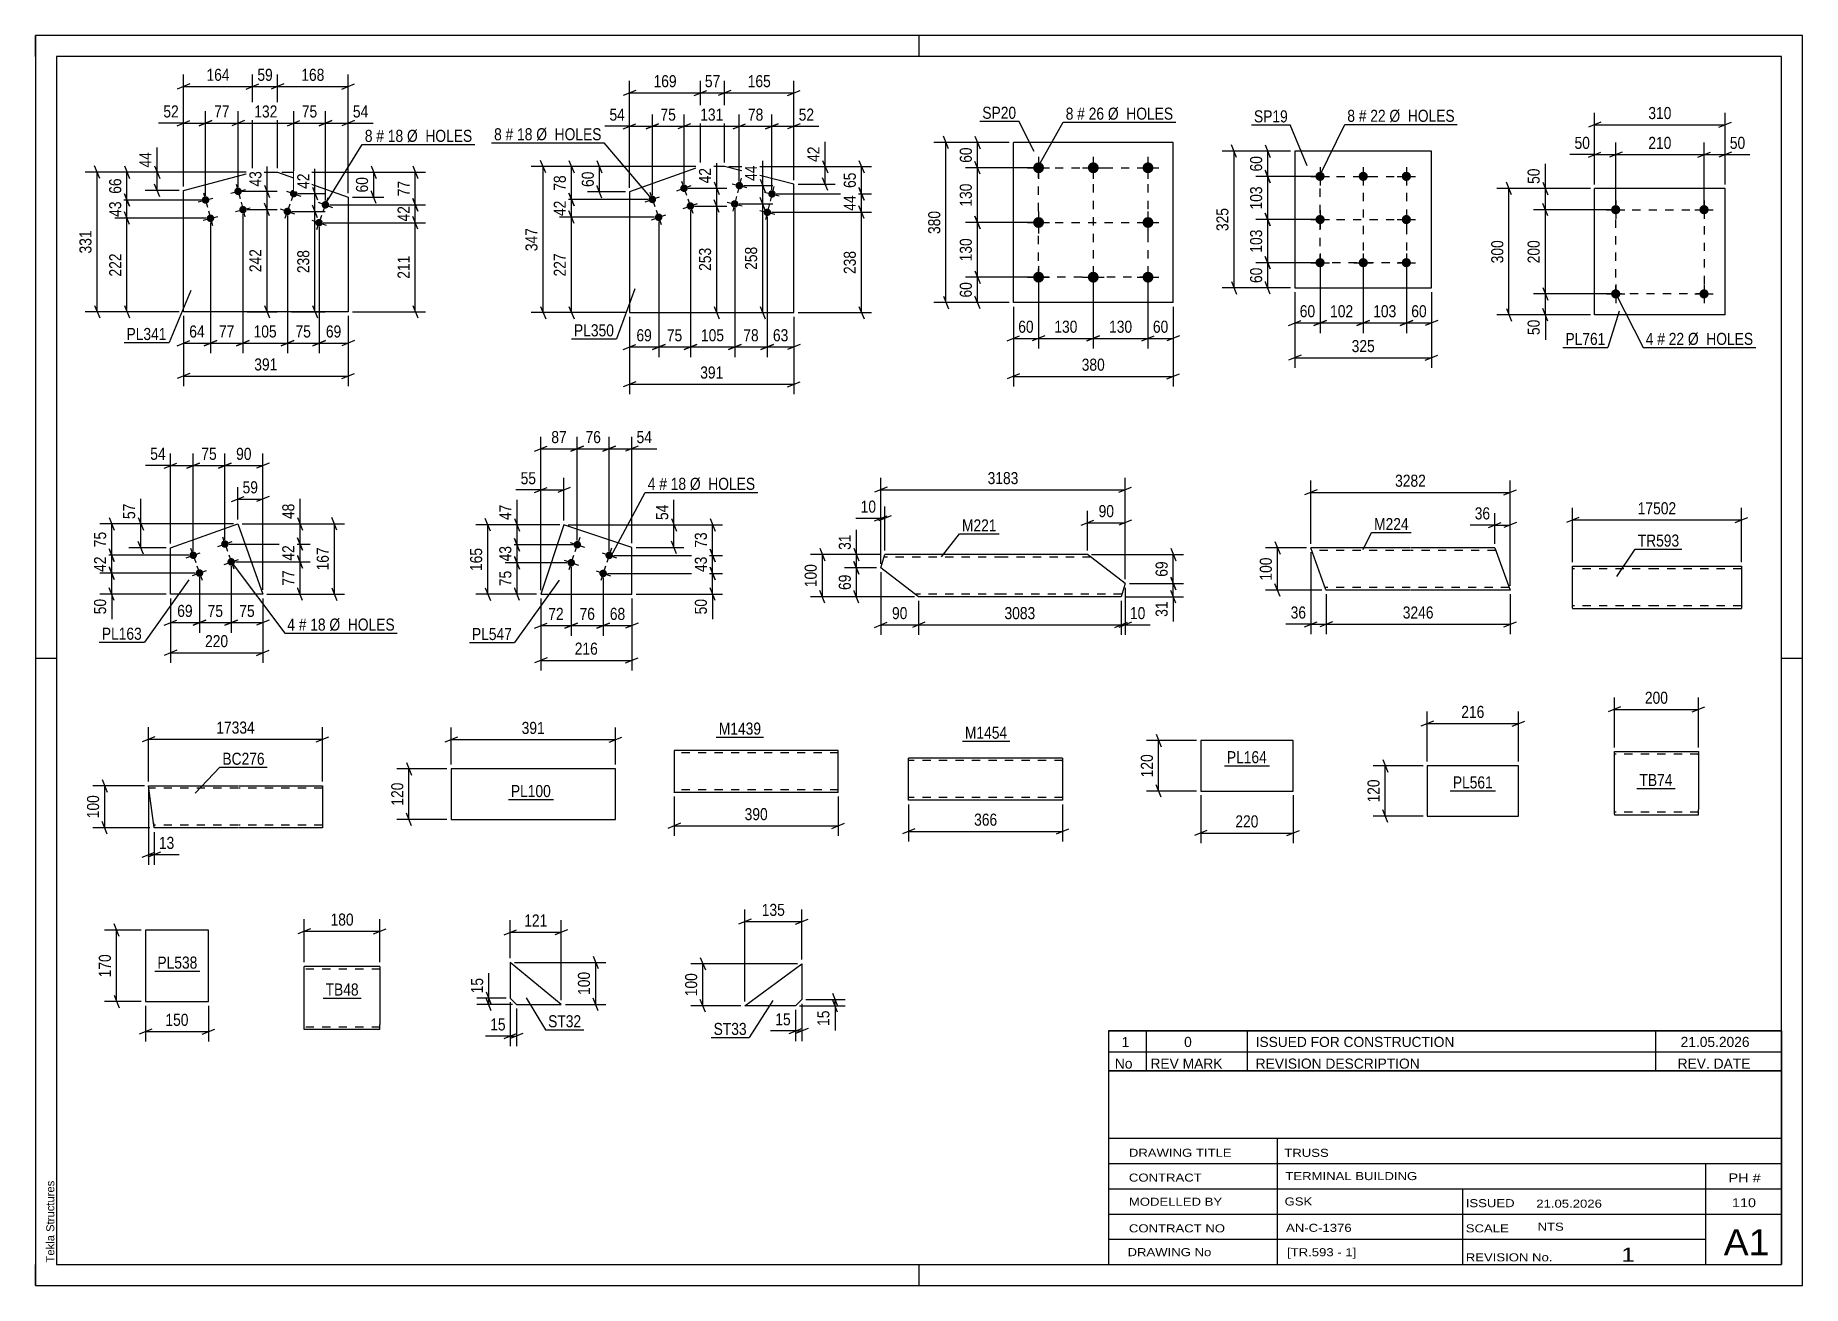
# Paper-space layout 'Layout1' of a CAD drawing. Header units: millimetres. Extents: x 0 to 420, y 0 to 297.
# The model-space entities are those that its viewports show. They can reach past a viewport. Long polylines and large blocks are cut down to what shows.
import ezdxf

# ---------------------------------------------------------------- set-up
doc = ezdxf.new("R2010")
doc.units = ezdxf.units.MM
doc.linetypes.add('DXK_LINE_DOT2', pattern=[3.9198, 1.9599, -1.9599])
doc.layers.add('Viewport layer', color=7, linetype='Continuous', plot=False)
doc.styles.add('Arial', font='ARIAL.TTF', dxfattribs={"height": 0.2})
doc.styles.add('Arial Narrow', font='ARIALN.TTF', dxfattribs={"height": 0.2})

# ---------------------------------------------------------------- blocks, each defined once
blk = doc.blocks.new('Unknown-122571602-1115')
at = {"color": 5, "linetype": 'Continuous'}
for p, q in [((420, 297), (0, 297)), ((0, 297), (0, 0)), ((0, 292), (0, 297)), ((210, 292), (210, 297)), ((420, 0), (420, 297)), ((415, 292), (5, 292)), ((5, 292), (5, 5)), ((415, 5), (415, 292)), ((5, 149), (0, 149)), ((420, 149), (415, 149)), ((0, 0), (0, 5)), ((5, 5), (415, 5)), ((210, 0), (210, 5)), ((0, 0), (420, 0))]:
    blk.add_line(p, q, dxfattribs=at)
at = {"color": 174, "linetype": 'Continuous', "style": 'Arial'}
blk.add_text('Tekla Structures', height=1.9102, rotation=90, dxfattribs=at).set_placement((4.5, 5.5))
blk = doc.blocks.new('Part-122571602-7698 - 7692')
at = {"color": 2, "linetype": 'Continuous'}
for p, q in [((168.63, 66.48), (182.13, 76.48)), ((182.13, 76.48), (182.13, 67.98)), ((182.13, 67.98), (180.63, 66.48)), ((180.63, 66.48), (168.63, 66.48))]:
    blk.add_line(p, q, dxfattribs=at)
blk = doc.blocks.new('Part-122571602-7102 - 7096')
at = {"color": 2, "linetype": 'Continuous'}
for p, q in [((326.75, 175.23), (303.11, 175.23)), ((306.72, 165.32), (303.11, 175.23)), ((346.85, 175.23), (326.85, 175.23)), ((346.85, 175.23), (350.49, 165.23)), ((306.75, 165.23), (306.72, 165.32)), ((326.75, 165.23), (306.75, 165.23)), ((350.49, 165.23), (326.85, 165.23))]:
    blk.add_line(p, q, dxfattribs=at)
at = {"color": 7, "linetype": 'DXK_LINE_DOT2'}
for p, q in [((326.75, 174.63), (303.33, 174.63)), ((347.07, 174.63), (326.85, 174.63)), ((306.53, 165.83), (306.52, 165.87)), ((326.75, 165.83), (306.53, 165.83)), ((350.27, 165.83), (326.85, 165.83)), ((350.27, 165.83), (350.26, 165.87))]:
    blk.add_line(p, q, dxfattribs=at)
blk = doc.blocks.new('Part-122571602-7588 - 7584')
at = {"color": 2, "linetype": 'Continuous'}
for p, q in [((41.15, 84.47), (26.15, 84.47)), ((26.15, 84.47), (26.15, 67.47)), ((41.15, 67.47), (41.15, 84.47)), ((26.15, 67.47), (41.15, 67.47))]:
    blk.add_line(p, q, dxfattribs=at)
blk = doc.blocks.new('Part-122571602-7180 - 7174')
at = {"color": 2, "linetype": 'Continuous'}
for p, q in [((200.92, 170.5), (201.91, 173.65)), ((229.92, 173.65), (201.91, 173.65)), ((250.02, 173.65), (230.02, 173.65)), ((259.01, 166.79), (250.02, 173.65)), ((209.92, 163.65), (200.92, 170.5)), ((259.01, 166.79), (258.03, 163.65)), ((229.92, 163.65), (209.92, 163.65)), ((258.03, 163.65), (230.02, 163.65))]:
    blk.add_line(p, q, dxfattribs=at)
at = {"color": 7, "linetype": 'DXK_LINE_DOT2'}
for p, q in [((229.92, 173.05), (201.72, 173.05)), ((250.81, 173.05), (230.02, 173.05)), ((229.92, 164.25), (209.13, 164.25)), ((258.22, 164.25), (230.02, 164.25))]:
    blk.add_line(p, q, dxfattribs=at)
blk = doc.blocks.new('Part-122571602-7619 - 7615')
at = {"color": 2, "linetype": 'Continuous'}
for p, q in [((81.9, 75.81), (63.9, 75.81)), ((63.9, 60.9), (63.9, 75.81)), ((81.9, 75.81), (81.9, 62.01)), ((63.9, 60.81), (63.9, 60.9)), ((81.9, 60.81), (63.9, 60.81)), ((81.9, 60.81), (81.9, 62.01))]:
    blk.add_line(p, q, dxfattribs=at)
at = {"color": 7, "linetype": 'DXK_LINE_DOT2'}
for p, q in [((81.9, 75.21), (63.9, 75.21)), ((81.9, 75.16), (81.9, 75.21)), ((81.9, 75.21), (81.9, 75.16)), ((81.9, 75.07), (81.9, 75.16)), ((81.9, 75.16), (81.9, 75.07)), ((63.9, 61.41), (63.9, 61.46)), ((81.9, 61.41), (63.9, 61.41)), ((81.9, 61.46), (81.9, 61.78)), ((81.9, 61.41), (81.9, 61.46))]:
    blk.add_line(p, q, dxfattribs=at)
blk = doc.blocks.new('Part-122571602-7422 - 7407')
at = {"color": 2, "linetype": 'Continuous'}
for p, q in [((365.34, 160.97), (365.34, 170.88)), ((365.34, 170.88), (385.34, 170.88)), ((385.44, 170.88), (405.44, 170.88)), ((405.44, 170.88), (405.44, 160.88)), ((365.34, 160.97), (365.34, 160.88)), ((365.34, 160.88), (385.34, 160.88)), ((385.44, 160.88), (405.44, 160.88))]:
    blk.add_line(p, q, dxfattribs=at)
at = {"color": 7, "linetype": 'DXK_LINE_DOT2'}
for p, q in [((385.34, 170.28), (365.34, 170.28)), ((405.44, 170.28), (385.44, 170.28)), ((405.44, 170.79), (405.44, 170.88)), ((365.34, 161.48), (365.34, 161.53)), ((385.34, 161.48), (365.34, 161.48)), ((405.44, 161.48), (385.44, 161.48)), ((405.44, 161.48), (405.44, 161.53))]:
    blk.add_line(p, q, dxfattribs=at)
blk = doc.blocks.new('Part-122571602-7642 - 7636')
at = {"color": 2, "linetype": 'Continuous'}
for p, q in [((112.88, 76.8), (112.88, 68.3)), ((124.97, 66.8), (112.88, 76.8)), ((112.88, 68.3), (114.38, 66.8)), ((114.38, 66.8), (124.97, 66.8))]:
    blk.add_line(p, q, dxfattribs=at)
blk = doc.blocks.new('Bolt-122571602-7478 - 7444')
at = {"linetype": 'Continuous'}
for points in [[(305.32, 264.6, -1), (305.32, 262.4, -1)], [(315.57, 264.6, -1), (315.57, 262.4, -1)], [(325.82, 264.6, -1), (325.82, 262.4, -1)], [(305.32, 254.35, -1), (305.32, 252.15, -1)], [(325.82, 254.35, -1), (325.82, 252.15, -1)], [(305.32, 244.1, -1), (305.32, 241.9, -1)], [(315.57, 244.1, -1), (315.57, 241.9, -1)], [(325.82, 244.1, -1), (325.82, 241.9, -1)]]:
    blk.add_hatch(color=1, dxfattribs=at).paths.add_polyline_path(points)
at = {"color": 1, "linetype": 'Continuous'}
for p, q in [((305.32, 265.7), (305.32, 261.3)), ((315.57, 265.7), (315.57, 261.3)), ((325.82, 265.7), (325.82, 261.3)), ((303.12, 263.5), (307.52, 263.5)), ((313.37, 263.5), (317.77, 263.5)), ((323.62, 263.5), (328.02, 263.5)), ((303.12, 253.25), (307.52, 253.25)), ((305.32, 255.45), (305.32, 251.05)), ((323.62, 253.25), (328.02, 253.25)), ((325.82, 255.45), (325.82, 251.05)), ((305.32, 245.2), (305.32, 240.8)), ((315.57, 245.2), (315.57, 240.8)), ((325.82, 245.2), (325.82, 240.8)), ((303.12, 243), (307.52, 243)), ((313.37, 243), (317.77, 243)), ((323.62, 243), (328.02, 243))]:
    blk.add_line(p, q, dxfattribs=at)
blk = doc.blocks.new('Part-122571602-7483 - 7444')
at = {"color": 2, "linetype": 'Continuous'}
for p, q in [((331.82, 269.5), (299.32, 269.5)), ((299.32, 269.5), (299.32, 237)), ((331.82, 237), (331.82, 269.5)), ((299.32, 237), (331.82, 237))]:
    blk.add_line(p, q, dxfattribs=at)
blk = doc.blocks.new('Part-122571602-7757 - 7752')
at = {"color": 2, "linetype": 'Continuous'}
for p, q in [((375.25, 111.96), (375.25, 126.87)), ((375.25, 126.87), (395.25, 126.87)), ((395.25, 126.87), (395.25, 113.07)), ((375.25, 111.96), (375.25, 111.87)), ((375.25, 111.87), (395.25, 111.87)), ((395.25, 111.87), (395.25, 113.07))]:
    blk.add_line(p, q, dxfattribs=at)
at = {"color": 7, "linetype": 'DXK_LINE_DOT2'}
for p, q in [((395.25, 126.27), (375.25, 126.27)), ((395.25, 126.22), (395.25, 126.27)), ((395.25, 126.27), (395.25, 126.22)), ((395.25, 126.13), (395.25, 126.22)), ((395.25, 126.22), (395.25, 126.13)), ((375.25, 112.47), (375.25, 112.52)), ((395.25, 112.47), (375.25, 112.47)), ((395.25, 112.52), (395.25, 112.84)), ((395.25, 112.47), (395.25, 112.52))]:
    blk.add_line(p, q, dxfattribs=at)
blk = doc.blocks.new('Bolt-122571602-7807 - 7773')
at = {"linetype": 'Continuous'}
for points in [[(238.42, 266.85, -1), (238.42, 264.25, -1)], [(251.42, 266.85, -1), (251.42, 264.25, -1)], [(264.42, 266.85, -1), (264.42, 264.25, -1)], [(238.42, 253.85, -1), (238.42, 251.25, -1)], [(264.42, 253.85, -1), (264.42, 251.25, -1)], [(238.42, 240.85, -1), (238.42, 238.25, -1)], [(251.42, 240.85, -1), (251.42, 238.25, -1)], [(264.42, 240.85, -1), (264.42, 238.25, -1)]]:
    blk.add_hatch(color=1, dxfattribs=at).paths.add_polyline_path(points)
at = {"color": 1, "linetype": 'Continuous'}
for p, q in [((235.82, 265.55), (241.02, 265.55)), ((238.42, 268.15), (238.42, 262.95)), ((248.82, 265.55), (254.02, 265.55)), ((251.42, 268.15), (251.42, 262.95)), ((261.82, 265.55), (267.02, 265.55)), ((264.42, 268.15), (264.42, 262.95)), ((235.82, 252.55), (241.02, 252.55)), ((238.42, 255.15), (238.42, 249.95)), ((261.82, 252.55), (267.02, 252.55)), ((264.42, 255.15), (264.42, 249.95)), ((235.82, 239.55), (241.02, 239.55)), ((238.42, 242.15), (238.42, 236.95)), ((248.82, 239.55), (254.02, 239.55)), ((251.42, 242.15), (251.42, 236.95)), ((261.82, 239.55), (267.02, 239.55)), ((264.42, 242.15), (264.42, 236.95))]:
    blk.add_line(p, q, dxfattribs=at)
blk = doc.blocks.new('Part-122571602-7812 - 7773')
at = {"color": 2, "linetype": 'Continuous'}
for p, q in [((270.42, 271.55), (232.42, 271.55)), ((232.42, 233.55), (232.42, 271.55)), ((270.42, 233.55), (270.42, 271.55)), ((270.42, 233.55), (232.42, 233.55))]:
    blk.add_line(p, q, dxfattribs=at)
blk = doc.blocks.new('Part-122571602-7919 - 7913')
at = {"color": 2, "linetype": 'Continuous'}
for p, q in [((244.14, 125.32), (207.54, 125.32)), ((207.54, 115.32), (207.54, 125.32)), ((244.14, 125.32), (244.14, 115.32)), ((244.14, 115.32), (207.54, 115.32))]:
    blk.add_line(p, q, dxfattribs=at)
at = {"color": 7, "linetype": 'DXK_LINE_DOT2'}
for p, q in [((244.14, 124.72), (207.54, 124.72)), ((244.14, 124.68), (244.14, 124.72)), ((244.14, 124.72), (244.14, 124.68)), ((244.14, 124.58), (244.14, 124.68)), ((244.14, 124.68), (244.14, 124.58)), ((207.54, 115.92), (207.54, 115.97)), ((244.14, 115.92), (207.54, 115.92))]:
    blk.add_line(p, q, dxfattribs=at)
blk = doc.blocks.new('Bolt-122571602-7969 - 7935')
at = {"linetype": 'Continuous'}
for points in [[(376.67, 255.59, -1), (374.47, 255.59, -1)], [(397.67, 255.59, -1), (395.47, 255.59, -1)]]:
    blk.add_hatch(color=1, dxfattribs=at).paths.add_polyline_path(points)
at = {"color": 1, "linetype": 'Continuous'}
for p, q in [((375.57, 257.79), (375.57, 253.39)), ((396.57, 257.79), (396.57, 253.39)), ((373.37, 255.59), (377.77, 255.59)), ((394.37, 255.59), (398.77, 255.59))]:
    blk.add_line(p, q, dxfattribs=at)
blk = doc.blocks.new('Bolt-122571602-7974 - 7935')
at = {"linetype": 'Continuous'}
for points in [[(376.67, 235.59, -1), (374.47, 235.59, -1)], [(397.67, 235.59, -1), (395.47, 235.59, -1)]]:
    blk.add_hatch(color=1, dxfattribs=at).paths.add_polyline_path(points)
at = {"color": 1, "linetype": 'Continuous'}
for p, q in [((373.37, 235.59), (377.77, 235.59)), ((375.57, 237.79), (375.57, 233.39)), ((394.37, 235.59), (398.77, 235.59)), ((396.57, 237.79), (396.57, 233.39))]:
    blk.add_line(p, q, dxfattribs=at)
blk = doc.blocks.new('Part-122571602-7979 - 7935')
at = {"color": 2, "linetype": 'Continuous'}
for p, q in [((401.57, 260.59), (370.57, 260.59)), ((370.57, 230.59), (370.57, 260.59)), ((401.57, 230.59), (401.57, 260.59)), ((401.57, 230.59), (370.57, 230.59))]:
    blk.add_line(p, q, dxfattribs=at)
blk = doc.blocks.new('Part-122571602-8151 - 8145')
at = {"color": 2, "linetype": 'Continuous'}
for p, q in [((190.81, 127.16), (151.81, 127.16)), ((151.81, 127.16), (151.81, 117.25)), ((190.81, 118.36), (190.81, 127.16)), ((190.81, 117.16), (190.81, 118.36)), ((151.81, 117.16), (151.81, 117.25)), ((190.81, 117.16), (151.81, 117.16))]:
    blk.add_line(p, q, dxfattribs=at)
at = {"color": 7, "linetype": 'DXK_LINE_DOT2'}
for p, q in [((190.81, 126.56), (151.81, 126.56)), ((151.81, 117.76), (151.81, 117.81)), ((190.81, 117.76), (151.81, 117.76)), ((190.81, 117.81), (190.81, 118.13)), ((190.81, 117.76), (190.81, 117.81))]:
    blk.add_line(p, q, dxfattribs=at)
blk = doc.blocks.new('Part-122571602-8173 - 8167')
at = {"color": 2, "linetype": 'Continuous'}
for p, q in [((28.07, 109.96), (26.92, 118.76)), ((26.92, 118.76), (48.15, 118.76)), ((48.25, 118.76), (68.25, 118.76)), ((68.25, 118.76), (68.25, 118.67)), ((68.25, 118.67), (68.25, 108.76)), ((28.22, 108.85), (28.07, 109.96)), ((28.23, 108.76), (28.22, 108.85)), ((48.15, 108.76), (28.23, 108.76)), ((68.25, 108.76), (48.25, 108.76))]:
    blk.add_line(p, q, dxfattribs=at)
at = {"color": 7, "linetype": 'DXK_LINE_DOT2'}
for p, q in [((48.15, 118.16), (26.99, 118.16)), ((68.25, 118.16), (48.25, 118.16)), ((28.07, 109.96), (28.19, 109.11)), ((28.15, 109.36), (28.15, 109.4)), ((48.15, 109.36), (28.15, 109.36)), ((68.25, 109.36), (48.25, 109.36)), ((68.25, 109.36), (68.25, 109.41))]:
    blk.add_line(p, q, dxfattribs=at)
blk = doc.blocks.new('Part-122571602-1538 - 1522')
at = {"color": 2, "linetype": 'Continuous'}
for p, q in [((298.89, 129.5), (276.94, 129.5)), ((276.94, 129.5), (276.94, 117.5)), ((298.89, 117.5), (298.89, 129.5)), ((276.94, 117.5), (298.89, 117.5))]:
    blk.add_line(p, q, dxfattribs=at)
blk = doc.blocks.new('Part-122571602-1391 - 1375')
at = {"color": 2, "linetype": 'Continuous'}
for p, q in [((32.09, 175.29), (48.12, 180.98)), ((48.12, 180.98), (54.05, 164.26)), ((32.09, 164.26), (32.09, 175.29)), ((54.05, 164.26), (32.09, 164.26))]:
    blk.add_line(p, q, dxfattribs=at)
blk = doc.blocks.new('Bolt-122571602-1396 - 1375')
at = {"linetype": 'Continuous'}
for points in [[(45.89, 176.47, -1), (44.2, 175.87, -1)], [(38.35, 173.8, -1), (36.66, 173.2, -1)], [(47.4, 172.23, -1), (45.7, 171.63, -1)], [(39.86, 169.56, -1), (38.16, 168.96, -1)]]:
    blk.add_hatch(color=1, dxfattribs=at).paths.add_polyline_path(points)
at = {"color": 1, "linetype": 'Continuous'}
for p, q in [((43.35, 175.57), (46.74, 176.78)), ((44.44, 177.87), (45.65, 174.48)), ((35.81, 172.9), (39.2, 174.1)), ((36.9, 175.2), (38.11, 171.8)), ((44.85, 171.33), (48.25, 172.53)), ((45.95, 173.63), (47.15, 170.24)), ((37.31, 168.66), (40.71, 169.86)), ((38.41, 170.95), (39.61, 167.56))]:
    blk.add_line(p, q, dxfattribs=at)
blk = doc.blocks.new('Part-122571602-1220 - 1202')
at = {"color": 2, "linetype": 'Continuous'}
for p, q in [((125.63, 180.75), (120.11, 164.24)), ((141.75, 175.36), (125.63, 180.75)), ((141.75, 164.24), (141.75, 175.36)), ((120.11, 164.24), (141.75, 164.24))]:
    blk.add_line(p, q, dxfattribs=at)
blk = doc.blocks.new('Bolt-122571602-1253 - 1202')
at = {"linetype": 'Continuous'}
for points in [[(129.64, 175.72, -1), (127.93, 176.29, -1)], [(128.21, 171.45, -1), (126.51, 172.02, -1)], [(137.23, 173.18, -1), (135.52, 173.75, -1)], [(135.8, 168.92, -1), (134.09, 169.49, -1)]]:
    blk.add_hatch(color=1, dxfattribs=at).paths.add_polyline_path(points)
at = {"color": 1, "linetype": 'Continuous'}
for p, q in [((127.08, 176.57), (130.49, 175.43)), ((129.36, 177.71), (128.22, 174.29)), ((125.65, 172.3), (129.07, 171.16)), ((127.93, 173.44), (126.79, 170.03)), ((134.67, 174.04), (138.08, 172.9)), ((136.94, 175.18), (135.8, 171.76)), ((133.24, 169.77), (136.66, 168.63)), ((135.52, 170.91), (134.38, 167.49))]:
    blk.add_line(p, q, dxfattribs=at)
blk = doc.blocks.new('Part-122571602-12447 - 12446')
at = {"color": 2, "linetype": 'Continuous'}
for p, q in [((137.85, 122.76), (98.79, 122.76)), ((98.79, 122.76), (98.79, 110.76)), ((137.85, 110.76), (137.85, 122.76)), ((98.79, 110.76), (137.85, 110.76))]:
    blk.add_line(p, q, dxfattribs=at)
blk = doc.blocks.new('Part-122571602-12459 - 12458')
at = {"color": 2, "linetype": 'Continuous'}
for p, q in [((330.8, 123.51), (330.8, 111.51)), ((352.44, 123.51), (330.8, 123.51)), ((352.44, 111.51), (352.44, 123.51)), ((330.8, 111.51), (352.44, 111.51))]:
    blk.add_line(p, q, dxfattribs=at)
blk = doc.blocks.new('Part-122571602-12570 - 12569')
at = {"color": 2, "linetype": 'Continuous'}
for p, q in [((158.1, 265.81), (141.22, 259.82)), ((163.8, 265.81), (158.1, 265.81)), ((180.28, 261.63), (163.8, 265.81)), ((180.28, 231.13), (180.28, 261.63)), ((141.22, 259.82), (141.22, 231.13)), ((141.22, 231.13), (180.28, 231.13))]:
    blk.add_line(p, q, dxfattribs=at)
blk = doc.blocks.new('Bolt-122571602-12571 - 12569')
at = {"linetype": 'Continuous'}
for points in [[(155.02, 261, -1), (153.32, 260.4, -1)], [(147.48, 258.33, -1), (145.78, 257.73, -1)], [(156.53, 256.76, -1), (154.83, 256.16, -1)], [(148.99, 254.09, -1), (147.29, 253.48, -1)]]:
    blk.add_hatch(color=1, dxfattribs=at).paths.add_polyline_path(points)
at = {"color": 1, "linetype": 'Continuous'}
for p, q in [((152.48, 260.1), (155.87, 261.3)), ((153.57, 262.4), (154.77, 259)), ((144.94, 257.42), (148.33, 258.63)), ((146.03, 259.72), (147.23, 256.33)), ((153.98, 255.86), (157.37, 257.06)), ((155.08, 258.16), (156.28, 254.76)), ((146.44, 253.18), (149.83, 254.39)), ((147.54, 255.48), (148.74, 252.09))]:
    blk.add_line(p, q, dxfattribs=at)
blk = doc.blocks.new('Bolt-122571602-12572 - 12569')
at = {"linetype": 'Continuous'}
for points in [[(168.18, 261.09, -1), (166.43, 261.53, -1)], [(167.07, 256.72, -1), (165.32, 257.17, -1)], [(175.93, 259.12, -1), (174.19, 259.56, -1)], [(174.82, 254.76, -1), (173.08, 255.2, -1)]]:
    blk.add_hatch(color=1, dxfattribs=at).paths.add_polyline_path(points)
at = {"color": 1, "linetype": 'Continuous'}
for p, q in [((165.56, 261.75), (169.05, 260.87)), ((167.75, 263.05), (166.86, 259.56)), ((175.5, 261.09), (174.61, 257.6)), ((164.45, 257.39), (167.94, 256.5)), ((166.64, 258.69), (165.75, 255.2)), ((173.31, 259.78), (176.8, 258.9)), ((174.39, 256.72), (173.51, 253.23)), ((172.21, 255.42), (175.7, 254.54))]:
    blk.add_line(p, q, dxfattribs=at)
blk = doc.blocks.new('Part-122571602-12579 - 12578')
at = {"color": 2, "linetype": 'Continuous'}
for p, q in [((35.2, 260.12), (51.63, 264.49)), ((51.63, 264.49), (57.56, 264.49)), ((57.56, 264.49), (74.34, 258.53)), ((35.2, 231.36), (35.2, 260.12)), ((74.34, 258.53), (74.34, 231.36)), ((74.34, 231.36), (35.2, 231.36))]:
    blk.add_line(p, q, dxfattribs=at)
blk = doc.blocks.new('Bolt-122571602-12580 - 12578')
at = {"linetype": 'Continuous'}
for points in [[(62.24, 259.11, -1), (60.54, 259.72, -1)], [(69.78, 256.44, -1), (68.08, 257.04, -1)], [(60.73, 254.87, -1), (59.04, 255.47, -1)], [(68.27, 252.2, -1), (66.58, 252.8, -1)]]:
    blk.add_hatch(color=1, dxfattribs=at).paths.add_polyline_path(points)
at = {"color": 1, "linetype": 'Continuous'}
for p, q in [((61.99, 261.11), (60.79, 257.72)), ((60.49, 256.87), (59.28, 253.48)), ((59.69, 260.02), (63.09, 258.81)), ((67.23, 257.34), (70.63, 256.14)), ((69.53, 258.44), (68.33, 255.04)), ((58.19, 255.78), (61.58, 254.57)), ((65.73, 253.1), (69.12, 251.9)), ((68.03, 254.2), (66.82, 250.8))]:
    blk.add_line(p, q, dxfattribs=at)
blk = doc.blocks.new('Bolt-122571602-12581 - 12578')
at = {"linetype": 'Continuous'}
for points in [[(49.05, 260.18, -1), (47.31, 259.72, -1)], [(41.32, 258.13, -1), (39.58, 257.66, -1)], [(50.21, 255.83, -1), (48.47, 255.37, -1)], [(42.48, 253.78, -1), (40.74, 253.31, -1)]]:
    blk.add_hatch(color=1, dxfattribs=at).paths.add_polyline_path(points)
at = {"color": 1, "linetype": 'Continuous'}
for p, q in [((46.44, 259.49), (49.92, 260.41)), ((47.72, 261.69), (48.64, 258.21)), ((38.71, 257.43), (42.19, 258.36)), ((39.99, 259.63), (40.91, 256.15)), ((48.88, 257.34), (49.8, 253.86)), ((39.87, 253.08), (43.35, 254.01)), ((41.14, 255.29), (42.07, 251.81)), ((47.6, 255.14), (51.08, 256.06))]:
    blk.add_line(p, q, dxfattribs=at)
blk = doc.blocks.new('Rectangle-122571602-7570 - 7444')
at = {"color": 1, "linetype": 'DXK_LINE_DOT2'}
blk.add_lwpolyline([(305.32, 263.5), (325.82, 263.5), (325.82, 243), (305.32, 243), (305.32, 263.5)], close=True, dxfattribs=at)
blk = doc.blocks.new('Rectangle-122571602-7899 - 7773')
at = {"color": 1, "linetype": 'DXK_LINE_DOT2'}
blk.add_lwpolyline([(238.42, 265.55), (264.42, 265.55), (264.42, 239.55), (238.42, 239.55), (238.42, 265.55)], close=True, dxfattribs=at)
blk = doc.blocks.new('Rectangle-122571602-8088 - 7935')
at = {"color": 1, "linetype": 'DXK_LINE_DOT2'}
blk.add_lwpolyline([(375.57, 255.59), (396.57, 255.59), (396.57, 235.59), (375.57, 235.59), (375.57, 255.59)], close=True, dxfattribs=at)
blk = doc.blocks.new('Line-122571602-7556 - 7444')
at = {"color": 1, "linetype": 'DXK_LINE_DOT2'}
blk.add_line((305.32, 253.25), (325.82, 253.25), dxfattribs=at)
blk = doc.blocks.new('Line-122571602-7885 - 7773')
at = {"color": 1, "linetype": 'DXK_LINE_DOT2'}
blk.add_line((238.42, 252.55), (264.42, 252.55), dxfattribs=at)
blk = doc.blocks.new('Line-122571602-7563 - 7444')
at = {"color": 1, "linetype": 'DXK_LINE_DOT2'}
blk.add_line((315.57, 263.5), (315.57, 243), dxfattribs=at)
blk = doc.blocks.new('Line-122571602-7892 - 7773')
at = {"color": 1, "linetype": 'DXK_LINE_DOT2'}
blk.add_line((251.42, 265.55), (251.42, 239.55), dxfattribs=at)
blk = doc.blocks.new('StraightDimension-122571602-7711 - 7692')
at = {"color": 7, "linetype": 'Continuous'}
for p, q in [((181.13, 76.48), (155.78, 76.48)), ((158.03, 77.98), (159.23, 74.98)), ((158.63, 66.48), (158.63, 76.48)), ((159.23, 64.98), (158.03, 67.98)), ((167.63, 66.48), (155.78, 66.48))]:
    blk.add_line(p, q, dxfattribs=at)
at = {"color": 0}
blk.add_wipeout([(157.88, 74.83), (153.68, 74.83), (153.68, 68.14), (157.88, 68.14)], dxfattribs=at)
at = {"color": 3, "style": 'Arial Narrow'}
blk.add_text('100', height=2.863, rotation=90.0002, dxfattribs=at).set_placement((157.28, 68.74))
blk = doc.blocks.new('StraightDimension-122571602-7700 - 7692')
at = {"color": 7, "linetype": 'Continuous'}
for p, q in [((183.13, 67.98), (192.45, 67.98)), ((189.45, 69.48), (190.65, 66.48)), ((190.65, 64.98), (189.45, 67.98)), ((190.05, 66.48), (190.05, 67.98)), ((181.63, 66.48), (192.45, 66.48))]:
    blk.add_line(p, q, dxfattribs=at)
at = {"color": 0}
blk.add_wipeout([(189.3, 65.96), (185.1, 65.96), (185.1, 61.1), (189.3, 61.1)], dxfattribs=at)
at = {"color": 7, "linetype": 'Continuous'}
blk.add_line((190.05, 66.48), (190.05, 60.58), dxfattribs=at)
blk.add_line((190.05, 66.48), (190.05, 60.58), dxfattribs=at)
at = {"color": 3, "style": 'Arial Narrow'}
blk.add_text('15', height=2.863, rotation=90.0002, dxfattribs=at).set_placement((188.7, 61.7))
blk = doc.blocks.new('StraightDimension-122571602-7723 - 7692')
at = {"color": 7, "linetype": 'Continuous'}
for p, q in [((180.63, 65.48), (180.63, 58.09)), ((182.13, 66.98), (182.13, 58.09)), ((179.13, 59.89), (182.13, 61.09)), ((183.63, 61.09), (180.63, 59.89)), ((180.63, 60.49), (182.13, 60.49))]:
    blk.add_line(p, q, dxfattribs=at)
at = {"color": 0}
blk.add_wipeout([(180.11, 61.24), (180.11, 65.44), (175.25, 65.44), (175.25, 61.24)], dxfattribs=at)
at = {"color": 7, "linetype": 'Continuous'}
blk.add_line((180.63, 60.49), (174.73, 60.49), dxfattribs=at)
blk.add_line((180.63, 60.49), (174.73, 60.49), dxfattribs=at)
at = {"color": 3, "style": 'Arial Narrow'}
blk.add_text('15', height=2.863, dxfattribs=at).set_placement((175.85, 61.84))
blk = doc.blocks.new('StraightDimension-122571602-7737 - 7692')
at = {"color": 7, "linetype": 'Continuous'}
for p, q in [((168.63, 67.48), (168.63, 89.33)), ((182.13, 77.48), (182.13, 89.33)), ((170.13, 87.08), (167.13, 85.88)), ((168.63, 86.48), (182.13, 86.48)), ((180.63, 85.88), (183.63, 87.08))]:
    blk.add_line(p, q, dxfattribs=at)
at = {"color": 0}
blk.add_wipeout([(178.73, 87.23), (178.73, 91.43), (172.04, 91.43), (172.04, 87.23)], dxfattribs=at)
at = {"color": 3, "style": 'Arial Narrow'}
blk.add_text('135', height=2.863, dxfattribs=at).set_placement((172.64, 87.83))
blk = doc.blocks.new('StraightDimension-122571602-7132 - 7096')
at = {"color": 7, "linetype": 'Continuous'}
for p, q in [((345.35, 180.07), (348.35, 181.27)), ((346.85, 176.23), (346.85, 183.52)), ((346.85, 180.67), (350.49, 180.67)), ((351.99, 181.27), (348.99, 180.07)), ((350.49, 166.23), (350.49, 183.52))]:
    blk.add_line(p, q, dxfattribs=at)
at = {"color": 0}
blk.add_wipeout([(346.33, 181.42), (346.33, 185.62), (341.47, 185.62), (341.47, 181.42)], dxfattribs=at)
at = {"color": 7, "linetype": 'Continuous'}
blk.add_line((346.85, 180.67), (340.95, 180.67), dxfattribs=at)
blk.add_line((346.85, 180.67), (340.95, 180.67), dxfattribs=at)
at = {"color": 3, "style": 'Arial Narrow'}
blk.add_text('36', height=2.863, dxfattribs=at).set_placement((342.07, 182.02))
blk = doc.blocks.new('StraightDimension-122571602-7146 - 7096')
at = {"color": 7, "linetype": 'Continuous'}
for p, q in [((294.6, 176.73), (295.8, 173.73)), ((302.11, 175.23), (292.35, 175.23)), ((295.2, 165.23), (295.2, 175.23)), ((305.75, 165.23), (292.35, 165.23)), ((295.8, 163.73), (294.6, 166.73))]:
    blk.add_line(p, q, dxfattribs=at)
at = {"color": 0}
blk.add_wipeout([(294.45, 173.57), (290.25, 173.57), (290.25, 166.88), (294.45, 166.88)], dxfattribs=at)
at = {"color": 3, "style": 'Arial Narrow'}
blk.add_text('100', height=2.863, rotation=90.0002, dxfattribs=at).set_placement((293.85, 167.48))
blk = doc.blocks.new('StraightDimension-122571602-7118 - 7096')
at = {"color": 7, "linetype": 'Continuous'}
for p, q in [((303.11, 174.23), (303.11, 154.72)), ((306.75, 164.23), (306.75, 154.72)), ((301.61, 156.52), (304.61, 157.72)), ((303.11, 157.12), (306.75, 157.12)), ((308.25, 157.72), (305.25, 156.52))]:
    blk.add_line(p, q, dxfattribs=at)
at = {"color": 0}
blk.add_wipeout([(302.59, 157.87), (302.59, 162.07), (297.73, 162.07), (297.73, 157.87)], dxfattribs=at)
at = {"color": 7, "linetype": 'Continuous'}
blk.add_line((303.11, 157.12), (297.21, 157.12), dxfattribs=at)
blk.add_line((303.11, 157.12), (297.21, 157.12), dxfattribs=at)
at = {"color": 3, "style": 'Arial Narrow'}
blk.add_text('36', height=2.863, dxfattribs=at).set_placement((298.33, 158.47))
blk = doc.blocks.new('StraightDimension-122571602-7105 - 7096')
at = {"color": 7, "linetype": 'Continuous'}
for p, q in [((306.75, 164.23), (306.75, 154.72)), ((350.49, 164.23), (350.49, 154.72)), ((308.25, 157.72), (305.25, 156.52)), ((306.75, 157.12), (350.49, 157.12)), ((348.99, 156.52), (351.99, 157.72))]:
    blk.add_line(p, q, dxfattribs=at)
at = {"color": 0}
blk.add_wipeout([(332.88, 157.87), (332.88, 162.07), (324.37, 162.07), (324.37, 157.87)], dxfattribs=at)
at = {"color": 3, "style": 'Arial Narrow'}
blk.add_text('3246', height=2.863, dxfattribs=at).set_placement((324.97, 158.47))
blk = doc.blocks.new('StraightDimension-122571602-7160 - 7096')
at = {"color": 7, "linetype": 'Continuous'}
for p, q in [((304.61, 189.03), (301.61, 187.83)), ((303.11, 176.23), (303.11, 191.28)), ((348.99, 187.83), (351.99, 189.03)), ((350.49, 166.23), (350.49, 191.28)), ((303.11, 188.43), (350.49, 188.43))]:
    blk.add_line(p, q, dxfattribs=at)
at = {"color": 0}
blk.add_wipeout([(331.06, 189.18), (331.06, 193.38), (322.55, 193.38), (322.55, 189.18)], dxfattribs=at)
at = {"color": 3, "style": 'Arial Narrow'}
blk.add_text('3282', height=2.863, dxfattribs=at).set_placement((323.15, 189.78))
blk = doc.blocks.new('StraightDimension-122571602-7590 - 7584')
at = {"color": 7, "linetype": 'Continuous'}
for p, q in [((25.15, 84.47), (16.45, 84.47)), ((19.9, 82.97), (18.7, 85.97)), ((19.3, 67.47), (19.3, 84.47)), ((25.15, 67.47), (16.45, 67.47)), ((18.7, 68.97), (19.9, 65.97))]:
    blk.add_line(p, q, dxfattribs=at)
at = {"color": 0}
blk.add_wipeout([(18.55, 79.31), (14.35, 79.31), (14.35, 72.63), (18.55, 72.63)], dxfattribs=at)
at = {"color": 3, "style": 'Arial Narrow'}
blk.add_text('170', height=2.863, rotation=90.0002, dxfattribs=at).set_placement((17.95, 73.23))
blk = doc.blocks.new('StraightDimension-122571602-7601 - 7584')
at = {"color": 7, "linetype": 'Continuous'}
for p, q in [((26.15, 66.47), (26.15, 57.96)), ((41.15, 66.47), (41.15, 57.96)), ((27.65, 60.96), (24.65, 59.76)), ((26.15, 60.36), (41.15, 60.36)), ((39.65, 59.76), (42.65, 60.96))]:
    blk.add_line(p, q, dxfattribs=at)
at = {"color": 0}
blk.add_wipeout([(36.99, 61.11), (36.99, 65.31), (30.31, 65.31), (30.31, 61.11)], dxfattribs=at)
at = {"color": 3, "style": 'Arial Narrow'}
blk.add_text('150', height=2.863, dxfattribs=at).set_placement((30.91, 61.71))
blk = doc.blocks.new('StraightDimension-122571602-7288 - 7174')
at = {"color": 7, "linetype": 'Continuous'}
for p, q in [((200.92, 171.5), (200.92, 185.12)), ((201.91, 174.65), (201.91, 185.12)), ((199.42, 181.67), (202.42, 182.87)), ((203.41, 182.87), (200.41, 181.67)), ((200.92, 182.27), (201.91, 182.27))]:
    blk.add_line(p, q, dxfattribs=at)
at = {"color": 0}
blk.add_wipeout([(200.4, 183.02), (200.4, 187.22), (195.54, 187.22), (195.54, 183.02)], dxfattribs=at)
at = {"color": 7, "linetype": 'Continuous'}
blk.add_line((200.92, 182.27), (195.02, 182.27), dxfattribs=at)
blk.add_line((200.92, 182.27), (195.02, 182.27), dxfattribs=at)
at = {"color": 3, "style": 'Arial Narrow'}
blk.add_text('10', height=2.863, dxfattribs=at).set_placement((196.14, 183.62))
blk = doc.blocks.new('StraightDimension-122571602-7368 - 7174')
at = {"color": 7, "linetype": 'Continuous'}
for p, q in [((199.92, 170.5), (192.29, 170.5)), ((194.54, 172), (195.74, 169)), ((195.14, 163.65), (195.14, 170.5)), ((195.74, 162.15), (194.54, 165.15)), ((208.92, 163.65), (192.29, 163.65))]:
    blk.add_line(p, q, dxfattribs=at)
at = {"color": 0}
blk.add_wipeout([(194.39, 169.5), (190.19, 169.5), (190.19, 164.65), (194.39, 164.65)], dxfattribs=at)
at = {"color": 3, "style": 'Arial Narrow'}
blk.add_text('69', height=2.863, rotation=90.0002, dxfattribs=at).set_placement((193.79, 165.25))
blk = doc.blocks.new('StraightDimension-122571602-7183 - 7174')
at = {"color": 7, "linetype": 'Continuous'}
for p, q in [((248.52, 180.61), (251.52, 181.81)), ((250.02, 174.65), (250.02, 184.06)), ((250.02, 181.21), (259.01, 181.21)), ((260.51, 181.81), (257.51, 180.61)), ((259.01, 167.79), (259.01, 184.06))]:
    blk.add_line(p, q, dxfattribs=at)
at = {"color": 0}
blk.add_wipeout([(256.94, 181.96), (256.94, 186.16), (252.09, 186.16), (252.09, 181.96)], dxfattribs=at)
at = {"color": 3, "style": 'Arial Narrow'}
blk.add_text('90', height=2.863, dxfattribs=at).set_placement((252.69, 182.56))
blk = doc.blocks.new('StraightDimension-122571602-7257 - 7174')
at = {"color": 7, "linetype": 'Continuous'}
for p, q in [((259.01, 165.79), (259.01, 154.57)), ((258.03, 162.65), (258.03, 154.57)), ((256.53, 156.37), (259.53, 157.57)), ((260.51, 157.57), (257.51, 156.37)), ((258.03, 156.97), (259.01, 156.97))]:
    blk.add_line(p, q, dxfattribs=at)
at = {"color": 0}
blk.add_wipeout([(264.39, 157.72), (264.39, 161.92), (259.54, 161.92), (259.54, 157.72)], dxfattribs=at)
at = {"color": 7, "linetype": 'Continuous'}
blk.add_line((259.01, 156.97), (264.92, 156.97), dxfattribs=at)
blk.add_line((259.01, 156.97), (264.92, 156.97), dxfattribs=at)
at = {"color": 3, "style": 'Arial Narrow'}
blk.add_text('10', height=2.863, dxfattribs=at).set_placement((260.14, 158.32))
blk = doc.blocks.new('StraightDimension-122571602-7209 - 7174')
at = {"color": 7, "linetype": 'Continuous'}
for p, q in [((200.91, 173.65), (184.19, 173.65)), ((186.44, 175.15), (187.64, 172.15)), ((187.04, 163.65), (187.04, 173.65)), ((187.64, 162.15), (186.44, 165.15)), ((208.92, 163.65), (184.19, 163.65))]:
    blk.add_line(p, q, dxfattribs=at)
at = {"color": 0}
blk.add_wipeout([(186.29, 171.99), (182.09, 171.99), (182.09, 165.31), (186.29, 165.31)], dxfattribs=at)
at = {"color": 3, "style": 'Arial Narrow'}
blk.add_text('100', height=2.863, rotation=90.0002, dxfattribs=at).set_placement((185.69, 165.91))
blk = doc.blocks.new('StraightDimension-122571602-7237 - 7174')
at = {"color": 7, "linetype": 'Continuous'}
for p, q in [((209.92, 162.65), (209.92, 154.57)), ((258.03, 162.65), (258.03, 154.57)), ((211.42, 157.57), (208.42, 156.37)), ((209.92, 156.97), (258.03, 156.97)), ((256.53, 156.37), (259.53, 157.57))]:
    blk.add_line(p, q, dxfattribs=at)
at = {"color": 0}
blk.add_wipeout([(238.23, 157.72), (238.23, 161.92), (229.72, 161.92), (229.72, 157.72)], dxfattribs=at)
at = {"color": 3, "style": 'Arial Narrow'}
blk.add_text('3083', height=2.863, dxfattribs=at).set_placement((230.32, 158.32))
blk = doc.blocks.new('StraightDimension-122571602-7270 - 7174')
at = {"color": 7, "linetype": 'Continuous'}
for p, q in [((200.92, 169.5), (200.92, 154.57)), ((209.92, 162.65), (209.92, 154.57)), ((199.42, 156.37), (202.42, 157.57)), ((200.92, 156.97), (209.92, 156.97)), ((211.42, 157.57), (208.42, 156.37))]:
    blk.add_line(p, q, dxfattribs=at)
at = {"color": 0}
blk.add_wipeout([(207.85, 157.72), (207.85, 161.92), (202.99, 161.92), (202.99, 157.72)], dxfattribs=at)
at = {"color": 3, "style": 'Arial Narrow'}
blk.add_text('90', height=2.863, dxfattribs=at).set_placement((203.59, 158.32))
blk = doc.blocks.new('StraightDimension-122571602-7302 - 7174')
at = {"color": 7, "linetype": 'Continuous'}
for p, q in [((269.84, 168.29), (271.04, 165.29)), ((260.01, 166.79), (272.84, 166.79)), ((271.04, 162.15), (269.84, 165.15)), ((270.44, 163.65), (270.44, 166.79)), ((259.03, 163.65), (272.84, 163.65))]:
    blk.add_line(p, q, dxfattribs=at)
at = {"color": 0}
blk.add_wipeout([(269.69, 163.12), (265.49, 163.12), (265.49, 158.27), (269.69, 158.27)], dxfattribs=at)
at = {"color": 7, "linetype": 'Continuous'}
blk.add_line((270.44, 163.65), (270.44, 157.74), dxfattribs=at)
blk.add_line((270.44, 163.65), (270.44, 157.74), dxfattribs=at)
at = {"color": 3, "style": 'Arial Narrow'}
blk.add_text('31', height=2.863, rotation=90.0002, dxfattribs=at).set_placement((269.09, 158.87))
blk = doc.blocks.new('StraightDimension-122571602-7322 - 7174')
at = {"color": 7, "linetype": 'Continuous'}
for p, q in [((251.02, 173.65), (272.84, 173.65)), ((269.84, 175.15), (271.04, 172.15)), ((270.44, 166.79), (270.44, 173.65)), ((271.04, 165.29), (269.84, 168.29)), ((260.01, 166.79), (272.84, 166.79))]:
    blk.add_line(p, q, dxfattribs=at)
at = {"color": 0}
blk.add_wipeout([(269.69, 172.65), (265.49, 172.65), (265.49, 167.79), (269.69, 167.79)], dxfattribs=at)
at = {"color": 3, "style": 'Arial Narrow'}
blk.add_text('69', height=2.863, rotation=90.0002, dxfattribs=at).set_placement((269.09, 168.39))
blk = doc.blocks.new('StraightDimension-122571602-7348 - 7174')
at = {"color": 7, "linetype": 'Continuous'}
for p, q in [((200.91, 173.65), (192.29, 173.65)), ((194.54, 175.15), (195.74, 172.15)), ((195.14, 170.5), (195.14, 173.65)), ((199.92, 170.5), (192.29, 170.5)), ((195.74, 169), (194.54, 172))]:
    blk.add_line(p, q, dxfattribs=at)
at = {"color": 0}
blk.add_wipeout([(194.39, 179.03), (190.19, 179.03), (190.19, 174.17), (194.39, 174.17)], dxfattribs=at)
at = {"color": 7, "linetype": 'Continuous'}
blk.add_line((195.14, 173.65), (195.14, 179.55), dxfattribs=at)
blk.add_line((195.14, 173.65), (195.14, 179.55), dxfattribs=at)
at = {"color": 3, "style": 'Arial Narrow'}
blk.add_text('31', height=2.863, rotation=90.0002, dxfattribs=at).set_placement((193.79, 174.77))
blk = doc.blocks.new('StraightDimension-122571602-7393 - 7174')
at = {"color": 7, "linetype": 'Continuous'}
for p, q in [((202.42, 189.65), (199.42, 188.45)), ((200.92, 171.5), (200.92, 191.9)), ((200.92, 189.05), (259.01, 189.05)), ((257.51, 188.45), (260.51, 189.65)), ((259.01, 167.79), (259.01, 191.9))]:
    blk.add_line(p, q, dxfattribs=at)
at = {"color": 0}
blk.add_wipeout([(234.22, 189.8), (234.22, 194), (225.71, 194), (225.71, 189.8)], dxfattribs=at)
at = {"color": 3, "style": 'Arial Narrow'}
blk.add_text('3183', height=2.863, dxfattribs=at).set_placement((226.31, 190.4))
blk = doc.blocks.new('StraightDimension-122571602-7622 - 7615')
at = {"color": 7, "linetype": 'Continuous'}
for p, q in [((65.4, 84.78), (62.4, 83.58)), ((63.9, 76.81), (63.9, 87.03)), ((63.9, 84.18), (81.9, 84.18)), ((80.4, 83.58), (83.4, 84.78)), ((81.9, 76.81), (81.9, 87.03))]:
    blk.add_line(p, q, dxfattribs=at)
at = {"color": 0}
blk.add_wipeout([(76.25, 84.93), (76.25, 89.13), (69.56, 89.13), (69.56, 84.93)], dxfattribs=at)
at = {"color": 3, "style": 'Arial Narrow'}
blk.add_text('180', height=2.863, dxfattribs=at).set_placement((70.16, 85.53))
blk = doc.blocks.new('StraightDimension-122571602-7430 - 7407')
at = {"color": 7, "linetype": 'Continuous'}
for p, q in [((366.84, 182.48), (363.84, 181.28)), ((365.34, 171.88), (365.34, 184.73)), ((365.34, 181.88), (405.44, 181.88)), ((403.94, 181.28), (406.94, 182.48)), ((405.44, 171.88), (405.44, 184.73))]:
    blk.add_line(p, q, dxfattribs=at)
at = {"color": 0}
blk.add_wipeout([(390.56, 182.63), (390.56, 186.83), (380.21, 186.83), (380.21, 182.63)], dxfattribs=at)
at = {"color": 3, "style": 'Arial Narrow'}
blk.add_text('17502', height=2.863, dxfattribs=at).set_placement((380.81, 183.23))
blk = doc.blocks.new('StraightDimension-122571602-7656 - 7636')
at = {"color": 7, "linetype": 'Continuous'}
for p, q in [((113.88, 76.8), (135.56, 76.8)), ((132.56, 78.3), (133.76, 75.3)), ((133.16, 66.8), (133.16, 76.8)), ((133.76, 65.3), (132.56, 68.3)), ((125.97, 66.8), (135.56, 66.8))]:
    blk.add_line(p, q, dxfattribs=at)
at = {"color": 0}
blk.add_wipeout([(132.41, 75.14), (128.21, 75.14), (128.21, 68.46), (132.41, 68.46)], dxfattribs=at)
at = {"color": 3, "style": 'Arial Narrow'}
blk.add_text('100', height=2.863, rotation=90.0002, dxfattribs=at).set_placement((131.81, 69.06))
blk = doc.blocks.new('StraightDimension-122571602-7678 - 7636')
at = {"color": 7, "linetype": 'Continuous'}
for p, q in [((112.88, 67.3), (112.88, 56.87)), ((114.38, 65.8), (114.38, 56.87)), ((111.38, 58.67), (114.38, 59.87)), ((115.88, 59.87), (112.88, 58.67)), ((112.88, 59.27), (114.38, 59.27))]:
    blk.add_line(p, q, dxfattribs=at)
at = {"color": 0}
blk.add_wipeout([(112.35, 60.02), (112.35, 64.22), (107.5, 64.22), (107.5, 60.02)], dxfattribs=at)
at = {"color": 7, "linetype": 'Continuous'}
blk.add_line((112.88, 59.27), (106.97, 59.27), dxfattribs=at)
blk.add_line((112.88, 59.27), (106.97, 59.27), dxfattribs=at)
at = {"color": 3, "style": 'Arial Narrow'}
blk.add_text('15', height=2.863, dxfattribs=at).set_placement((108.1, 60.62))
blk = doc.blocks.new('StraightDimension-122571602-7668 - 7636')
at = {"color": 7, "linetype": 'Continuous'}
for p, q in [((111.38, 83.36), (114.38, 84.56)), ((112.88, 77.8), (112.88, 86.81)), ((126.47, 84.56), (123.47, 83.36)), ((124.97, 67.8), (124.97, 86.81)), ((112.88, 83.96), (124.97, 83.96))]:
    blk.add_line(p, q, dxfattribs=at)
at = {"color": 0}
blk.add_wipeout([(122.27, 84.71), (122.27, 88.91), (115.58, 88.91), (115.58, 84.71)], dxfattribs=at)
at = {"color": 3, "style": 'Arial Narrow'}
blk.add_text('121', height=2.863, dxfattribs=at).set_placement((116.18, 85.31))
blk = doc.blocks.new('StraightDimension-122571602-7644 - 7636')
at = {"color": 7, "linetype": 'Continuous'}
for p, q in [((111.88, 68.3), (104.91, 68.3)), ((107.16, 69.8), (108.36, 66.8)), ((108.36, 65.3), (107.16, 68.3)), ((107.76, 66.8), (107.76, 68.3)), ((113.38, 66.8), (104.91, 66.8))]:
    blk.add_line(p, q, dxfattribs=at)
at = {"color": 0}
blk.add_wipeout([(107.01, 73.68), (102.81, 73.68), (102.81, 68.83), (107.01, 68.83)], dxfattribs=at)
at = {"color": 7, "linetype": 'Continuous'}
blk.add_line((107.76, 68.3), (107.76, 74.21), dxfattribs=at)
blk.add_line((107.76, 68.3), (107.76, 74.21), dxfattribs=at)
at = {"color": 3, "style": 'Arial Narrow'}
blk.add_text('15', height=2.863, rotation=90.0002, dxfattribs=at).set_placement((106.41, 69.43))
blk = doc.blocks.new('StraightDimension-122571602-7543 - 7444')
at = {"color": 7, "linetype": 'Continuous'}
for p, q in [((304.32, 253.25), (290.04, 253.25)), ((292.29, 254.75), (293.49, 251.75)), ((292.89, 243), (292.89, 253.25)), ((293.49, 241.5), (292.29, 244.5)), ((304.32, 243), (290.04, 243))]:
    blk.add_line(p, q, dxfattribs=at)
at = {"color": 0}
blk.add_wipeout([(292.14, 251.47), (287.94, 251.47), (287.94, 244.78), (292.14, 244.78)], dxfattribs=at)
at = {"color": 3, "style": 'Arial Narrow'}
blk.add_text('103', height=2.863, rotation=90.0002, dxfattribs=at).set_placement((291.54, 245.38))
blk = doc.blocks.new('StraightDimension-122571602-7499 - 7444')
at = {"color": 7, "linetype": 'Continuous'}
for p, q in [((325.82, 242), (325.82, 226.29)), ((331.82, 236), (331.82, 226.29)), ((324.32, 228.09), (327.32, 229.29)), ((325.82, 228.69), (331.82, 228.69)), ((333.32, 229.29), (330.32, 228.09))]:
    blk.add_line(p, q, dxfattribs=at)
at = {"color": 0}
blk.add_wipeout([(331.25, 229.44), (331.25, 233.64), (326.39, 233.64), (326.39, 229.44)], dxfattribs=at)
at = {"color": 3, "style": 'Arial Narrow'}
blk.add_text('60', height=2.863, dxfattribs=at).set_placement((326.99, 230.04))
blk = doc.blocks.new('StraightDimension-122571602-7485 - 7444')
at = {"color": 7, "linetype": 'Continuous'}
for p, q in [((315.57, 242), (315.57, 226.29)), ((325.82, 242), (325.82, 226.29)), ((314.07, 228.09), (317.07, 229.29)), ((315.57, 228.69), (325.82, 228.69)), ((327.32, 229.29), (324.32, 228.09))]:
    blk.add_line(p, q, dxfattribs=at)
at = {"color": 0}
blk.add_wipeout([(324.04, 229.44), (324.04, 233.64), (317.35, 233.64), (317.35, 229.44)], dxfattribs=at)
at = {"color": 3, "style": 'Arial Narrow'}
blk.add_text('103', height=2.863, dxfattribs=at).set_placement((317.95, 230.04))
blk = doc.blocks.new('StraightDimension-122571602-7487 - 7444')
at = {"color": 7, "linetype": 'Continuous'}
for p, q in [((305.32, 242), (305.32, 226.29)), ((315.57, 242), (315.57, 226.29)), ((303.82, 228.09), (306.82, 229.29)), ((305.32, 228.69), (315.57, 228.69)), ((317.07, 229.29), (314.07, 228.09))]:
    blk.add_line(p, q, dxfattribs=at)
at = {"color": 0}
blk.add_wipeout([(313.79, 229.44), (313.79, 233.64), (307.1, 233.64), (307.1, 229.44)], dxfattribs=at)
at = {"color": 3, "style": 'Arial Narrow'}
blk.add_text('102', height=2.863, dxfattribs=at).set_placement((307.7, 230.04))
blk = doc.blocks.new('StraightDimension-122571602-7489 - 7444')
at = {"color": 7, "linetype": 'Continuous'}
for p, q in [((305.32, 242), (305.32, 226.29)), ((299.32, 236), (299.32, 226.29)), ((297.82, 228.09), (300.82, 229.29)), ((299.32, 228.69), (305.32, 228.69)), ((306.82, 229.29), (303.82, 228.09))]:
    blk.add_line(p, q, dxfattribs=at)
at = {"color": 0}
blk.add_wipeout([(304.75, 229.44), (304.75, 233.64), (299.89, 233.64), (299.89, 229.44)], dxfattribs=at)
at = {"color": 3, "style": 'Arial Narrow'}
blk.add_text('60', height=2.863, dxfattribs=at).set_placement((300.49, 230.04))
blk = doc.blocks.new('StraightDimension-122571602-7510 - 7444')
at = {"color": 7, "linetype": 'Continuous'}
for p, q in [((298.32, 269.5), (282.03, 269.5)), ((285.48, 268), (284.28, 271)), ((284.88, 237), (284.88, 269.5)), ((298.32, 237), (282.03, 237)), ((284.28, 238.5), (285.48, 235.5))]:
    blk.add_line(p, q, dxfattribs=at)
at = {"color": 0}
blk.add_wipeout([(284.13, 256.59), (279.93, 256.59), (279.93, 249.91), (284.13, 249.91)], dxfattribs=at)
at = {"color": 3, "style": 'Arial Narrow'}
blk.add_text('325', height=2.863, rotation=90.0002, dxfattribs=at).set_placement((283.53, 250.51))
blk = doc.blocks.new('StraightDimension-122571602-7521 - 7444')
at = {"color": 7, "linetype": 'Continuous'}
for p, q in [((298.32, 269.5), (290.04, 269.5)), ((292.29, 271), (293.49, 268)), ((292.89, 263.5), (292.89, 269.5)), ((293.49, 262), (292.29, 265)), ((304.32, 263.5), (290.04, 263.5))]:
    blk.add_line(p, q, dxfattribs=at)
at = {"color": 0}
blk.add_wipeout([(292.14, 268.93), (287.94, 268.93), (287.94, 264.07), (292.14, 264.07)], dxfattribs=at)
at = {"color": 3, "style": 'Arial Narrow'}
blk.add_text('60', height=2.863, rotation=90.0002, dxfattribs=at).set_placement((291.54, 264.67))
blk = doc.blocks.new('StraightDimension-122571602-7531 - 7444')
at = {"color": 7, "linetype": 'Continuous'}
for p, q in [((292.29, 244.5), (293.49, 241.5)), ((304.32, 243), (290.04, 243)), ((292.89, 237), (292.89, 243)), ((298.32, 237), (290.04, 237)), ((293.49, 235.5), (292.29, 238.5))]:
    blk.add_line(p, q, dxfattribs=at)
at = {"color": 0}
blk.add_wipeout([(292.14, 242.43), (287.94, 242.43), (287.94, 237.57), (292.14, 237.57)], dxfattribs=at)
at = {"color": 3, "style": 'Arial Narrow'}
blk.add_text('60', height=2.863, rotation=90.0002, dxfattribs=at).set_placement((291.54, 238.17))
blk = doc.blocks.new('StraightDimension-122571602-7541 - 7444')
at = {"color": 7, "linetype": 'Continuous'}
for p, q in [((292.29, 265), (293.49, 262)), ((304.32, 263.5), (290.04, 263.5)), ((292.89, 253.25), (292.89, 263.5)), ((304.32, 253.25), (290.04, 253.25)), ((293.49, 251.75), (292.29, 254.75))]:
    blk.add_line(p, q, dxfattribs=at)
at = {"color": 0}
blk.add_wipeout([(292.14, 261.72), (287.94, 261.72), (287.94, 255.03), (292.14, 255.03)], dxfattribs=at)
at = {"color": 3, "style": 'Arial Narrow'}
blk.add_text('103', height=2.863, rotation=90.0002, dxfattribs=at).set_placement((291.54, 255.63))
blk = doc.blocks.new('StraightDimension-122571602-7546 - 7444')
at = {"color": 7, "linetype": 'Continuous'}
for p, q in [((299.32, 236), (299.32, 218.01)), ((331.82, 236), (331.82, 218.01)), ((300.82, 221.01), (297.82, 219.81)), ((299.32, 220.41), (331.82, 220.41)), ((330.32, 219.81), (333.32, 221.01))]:
    blk.add_line(p, q, dxfattribs=at)
at = {"color": 0}
blk.add_wipeout([(318.91, 221.16), (318.91, 225.36), (312.23, 225.36), (312.23, 221.16)], dxfattribs=at)
at = {"color": 3, "style": 'Arial Narrow'}
blk.add_text('325', height=2.863, dxfattribs=at).set_placement((312.83, 221.76))
blk = doc.blocks.new('StraightDimension-122571602-7759 - 7752')
at = {"color": 7, "linetype": 'Continuous'}
for p, q in [((375.25, 127.87), (375.25, 139.72)), ((395.25, 127.87), (395.25, 139.72)), ((376.75, 137.47), (373.75, 136.27)), ((375.25, 136.87), (395.25, 136.87)), ((393.75, 136.27), (396.75, 137.47))]:
    blk.add_line(p, q, dxfattribs=at)
at = {"color": 0}
blk.add_wipeout([(388.59, 137.62), (388.59, 141.82), (381.91, 141.82), (381.91, 137.62)], dxfattribs=at)
at = {"color": 3, "style": 'Arial Narrow'}
blk.add_text('200', height=2.863, dxfattribs=at).set_placement((382.51, 138.22))
blk = doc.blocks.new('StraightDimension-122571602-7872 - 7773')
at = {"color": 7, "linetype": 'Continuous'}
for p, q in [((238.42, 238.55), (238.42, 222.61)), ((251.42, 238.55), (251.42, 222.61)), ((239.92, 225.61), (236.92, 224.41)), ((238.42, 225.01), (251.42, 225.01)), ((249.92, 224.41), (252.92, 225.61))]:
    blk.add_line(p, q, dxfattribs=at)
at = {"color": 0}
blk.add_wipeout([(248.26, 225.76), (248.26, 229.96), (241.57, 229.96), (241.57, 225.76)], dxfattribs=at)
at = {"color": 3, "style": 'Arial Narrow'}
blk.add_text('130', height=2.863, dxfattribs=at).set_placement((242.17, 226.36))
blk = doc.blocks.new('StraightDimension-122571602-7814 - 7773')
at = {"color": 7, "linetype": 'Continuous'}
for p, q in [((237.42, 239.55), (221.05, 239.55)), ((223.3, 241.05), (224.5, 238.05)), ((223.9, 233.55), (223.9, 239.55)), ((231.42, 233.55), (221.05, 233.55)), ((224.5, 232.05), (223.3, 235.05))]:
    blk.add_line(p, q, dxfattribs=at)
at = {"color": 0}
blk.add_wipeout([(223.15, 238.98), (218.95, 238.98), (218.95, 234.12), (223.15, 234.12)], dxfattribs=at)
at = {"color": 3, "style": 'Arial Narrow'}
blk.add_text('60', height=2.863, rotation=90.0002, dxfattribs=at).set_placement((222.55, 234.72))
blk = doc.blocks.new('StraightDimension-122571602-7824 - 7773')
at = {"color": 7, "linetype": 'Continuous'}
for p, q in [((223.3, 273.05), (224.5, 270.05)), ((231.42, 271.55), (221.05, 271.55)), ((223.9, 265.55), (223.9, 271.55)), ((237.42, 265.55), (221.05, 265.55)), ((224.5, 264.05), (223.3, 267.05))]:
    blk.add_line(p, q, dxfattribs=at)
at = {"color": 0}
blk.add_wipeout([(223.15, 270.98), (218.95, 270.98), (218.95, 266.12), (223.15, 266.12)], dxfattribs=at)
at = {"color": 3, "style": 'Arial Narrow'}
blk.add_text('60', height=2.863, rotation=90.0002, dxfattribs=at).set_placement((222.55, 266.72))
blk = doc.blocks.new('StraightDimension-122571602-7834 - 7773')
at = {"color": 7, "linetype": 'Continuous'}
for p, q in [((237.42, 265.55), (221.05, 265.55)), ((224.5, 264.05), (223.3, 267.05)), ((223.9, 252.55), (223.9, 265.55)), ((237.42, 252.55), (221.05, 252.55)), ((223.3, 254.05), (224.5, 251.05))]:
    blk.add_line(p, q, dxfattribs=at)
at = {"color": 0}
blk.add_wipeout([(223.15, 262.39), (218.95, 262.39), (218.95, 255.71), (223.15, 255.71)], dxfattribs=at)
at = {"color": 3, "style": 'Arial Narrow'}
blk.add_text('130', height=2.863, rotation=90.0002, dxfattribs=at).set_placement((222.55, 256.31))
blk = doc.blocks.new('StraightDimension-122571602-7836 - 7773')
at = {"color": 7, "linetype": 'Continuous'}
for p, q in [((237.42, 252.55), (221.05, 252.55)), ((224.5, 251.05), (223.3, 254.05)), ((223.9, 239.55), (223.9, 252.55)), ((237.42, 239.55), (221.05, 239.55)), ((223.3, 241.05), (224.5, 238.05))]:
    blk.add_line(p, q, dxfattribs=at)
at = {"color": 0}
blk.add_wipeout([(223.15, 249.39), (218.95, 249.39), (218.95, 242.71), (223.15, 242.71)], dxfattribs=at)
at = {"color": 3, "style": 'Arial Narrow'}
blk.add_text('130', height=2.863, rotation=90.0002, dxfattribs=at).set_placement((222.55, 243.31))
blk = doc.blocks.new('StraightDimension-122571602-7839 - 7773')
at = {"color": 7, "linetype": 'Continuous'}
for p, q in [((217, 270.05), (215.8, 273.05)), ((231.42, 271.55), (213.55, 271.55)), ((216.4, 233.55), (216.4, 271.55)), ((231.42, 233.55), (213.55, 233.55)), ((215.8, 235.05), (217, 232.05))]:
    blk.add_line(p, q, dxfattribs=at)
at = {"color": 0}
blk.add_wipeout([(215.65, 255.89), (211.45, 255.89), (211.45, 249.21), (215.65, 249.21)], dxfattribs=at)
at = {"color": 3, "style": 'Arial Narrow'}
blk.add_text('380', height=2.863, rotation=90.0002, dxfattribs=at).set_placement((215.05, 249.81))
blk = doc.blocks.new('StraightDimension-122571602-7850 - 7773')
at = {"color": 7, "linetype": 'Continuous'}
for p, q in [((264.42, 238.55), (264.42, 222.61)), ((270.42, 232.55), (270.42, 222.61)), ((262.92, 224.41), (265.92, 225.61)), ((264.42, 225.01), (270.42, 225.01)), ((271.92, 225.61), (268.92, 224.41))]:
    blk.add_line(p, q, dxfattribs=at)
at = {"color": 0}
blk.add_wipeout([(269.85, 225.76), (269.85, 229.96), (264.99, 229.96), (264.99, 225.76)], dxfattribs=at)
at = {"color": 3, "style": 'Arial Narrow'}
blk.add_text('60', height=2.863, dxfattribs=at).set_placement((265.59, 226.36))
blk = doc.blocks.new('StraightDimension-122571602-7860 - 7773')
at = {"color": 7, "linetype": 'Continuous'}
for p, q in [((238.42, 238.55), (238.42, 222.61)), ((232.42, 232.55), (232.42, 222.61)), ((230.92, 224.41), (233.92, 225.61)), ((232.42, 225.01), (238.42, 225.01)), ((239.92, 225.61), (236.92, 224.41))]:
    blk.add_line(p, q, dxfattribs=at)
at = {"color": 0}
blk.add_wipeout([(237.85, 225.76), (237.85, 229.96), (232.99, 229.96), (232.99, 225.76)], dxfattribs=at)
at = {"color": 3, "style": 'Arial Narrow'}
blk.add_text('60', height=2.863, dxfattribs=at).set_placement((233.59, 226.36))
blk = doc.blocks.new('StraightDimension-122571602-7870 - 7773')
at = {"color": 7, "linetype": 'Continuous'}
for p, q in [((251.42, 238.55), (251.42, 222.61)), ((264.42, 238.55), (264.42, 222.61)), ((252.92, 225.61), (249.92, 224.41)), ((251.42, 225.01), (264.42, 225.01)), ((262.92, 224.41), (265.92, 225.61))]:
    blk.add_line(p, q, dxfattribs=at)
at = {"color": 0}
blk.add_wipeout([(261.26, 225.76), (261.26, 229.96), (254.57, 229.96), (254.57, 225.76)], dxfattribs=at)
at = {"color": 3, "style": 'Arial Narrow'}
blk.add_text('130', height=2.863, dxfattribs=at).set_placement((255.17, 226.36))
blk = doc.blocks.new('StraightDimension-122571602-7875 - 7773')
at = {"color": 7, "linetype": 'Continuous'}
for p, q in [((232.42, 232.55), (232.42, 213.59)), ((270.42, 232.55), (270.42, 213.59)), ((233.92, 216.59), (230.92, 215.39)), ((232.42, 215.99), (270.42, 215.99)), ((268.92, 215.39), (271.92, 216.59))]:
    blk.add_line(p, q, dxfattribs=at)
at = {"color": 0}
blk.add_wipeout([(254.76, 216.74), (254.76, 220.94), (248.07, 220.94), (248.07, 216.74)], dxfattribs=at)
at = {"color": 3, "style": 'Arial Narrow'}
blk.add_text('380', height=2.863, dxfattribs=at).set_placement((248.67, 217.34))
blk = doc.blocks.new('StraightDimension-122571602-7921 - 7913')
at = {"color": 7, "linetype": 'Continuous'}
for p, q in [((207.54, 114.32), (207.54, 105.51)), ((244.14, 114.32), (244.14, 105.51)), ((209.04, 108.51), (206.04, 107.31)), ((207.54, 107.91), (244.14, 107.91)), ((242.64, 107.31), (245.64, 108.51))]:
    blk.add_line(p, q, dxfattribs=at)
at = {"color": 0}
blk.add_wipeout([(229.18, 108.66), (229.18, 112.86), (222.5, 112.86), (222.5, 108.66)], dxfattribs=at)
at = {"color": 3, "style": 'Arial Narrow'}
blk.add_text('366', height=2.863, dxfattribs=at).set_placement((223.1, 109.26))
blk = doc.blocks.new('StraightDimension-122571602-8024 - 7935')
at = {"color": 7, "linetype": 'Continuous'}
for p, q in [((369.57, 260.59), (347.36, 260.59)), ((350.81, 259.09), (349.61, 262.09)), ((350.21, 230.59), (350.21, 260.59)), ((349.61, 232.09), (350.81, 229.09)), ((369.57, 230.59), (347.36, 230.59))]:
    blk.add_line(p, q, dxfattribs=at)
at = {"color": 0}
blk.add_wipeout([(349.46, 248.93), (345.26, 248.93), (345.26, 242.25), (349.46, 242.25)], dxfattribs=at)
at = {"color": 3, "style": 'Arial Narrow'}
blk.add_text('300', height=2.863, rotation=90.0002, dxfattribs=at).set_placement((348.86, 242.85))
blk = doc.blocks.new('StraightDimension-122571602-7981 - 7935')
at = {"color": 7, "linetype": 'Continuous'}
for p, q in [((374.57, 235.59), (356, 235.59)), ((358.25, 237.09), (359.45, 234.09)), ((358.85, 230.59), (358.85, 235.59)), ((359.45, 229.09), (358.25, 232.09)), ((369.57, 230.59), (356, 230.59))]:
    blk.add_line(p, q, dxfattribs=at)
at = {"color": 0}
blk.add_wipeout([(358.1, 230.06), (353.9, 230.06), (353.9, 225.21), (358.1, 225.21)], dxfattribs=at)
at = {"color": 7, "linetype": 'Continuous'}
blk.add_line((358.85, 230.59), (358.85, 224.68), dxfattribs=at)
blk.add_line((358.85, 230.59), (358.85, 224.68), dxfattribs=at)
at = {"color": 3, "style": 'Arial Narrow'}
blk.add_text('50', height=2.863, rotation=90.0002, dxfattribs=at).set_placement((357.5, 225.81))
blk = doc.blocks.new('StraightDimension-122571602-7994 - 7935')
at = {"color": 7, "linetype": 'Continuous'}
for p, q in [((359.45, 254.09), (358.25, 257.09)), ((374.57, 255.59), (356, 255.59)), ((358.85, 235.59), (358.85, 255.59)), ((374.57, 235.59), (356, 235.59)), ((358.25, 237.09), (359.45, 234.09))]:
    blk.add_line(p, q, dxfattribs=at)
at = {"color": 0}
blk.add_wipeout([(358.1, 248.93), (353.9, 248.93), (353.9, 242.25), (358.1, 242.25)], dxfattribs=at)
at = {"color": 3, "style": 'Arial Narrow'}
blk.add_text('200', height=2.863, rotation=90.0002, dxfattribs=at).set_placement((357.5, 242.85))
blk = doc.blocks.new('StraightDimension-122571602-8010 - 7935')
at = {"color": 7, "linetype": 'Continuous'}
for p, q in [((369.57, 260.59), (356, 260.59)), ((358.25, 262.09), (359.45, 259.09)), ((358.85, 255.59), (358.85, 260.59)), ((359.45, 254.09), (358.25, 257.09)), ((374.57, 255.59), (356, 255.59))]:
    blk.add_line(p, q, dxfattribs=at)
at = {"color": 0}
blk.add_wipeout([(358.1, 265.97), (353.9, 265.97), (353.9, 261.11), (358.1, 261.11)], dxfattribs=at)
at = {"color": 7, "linetype": 'Continuous'}
blk.add_line((358.85, 260.59), (358.85, 266.49), dxfattribs=at)
blk.add_line((358.85, 260.59), (358.85, 266.49), dxfattribs=at)
at = {"color": 3, "style": 'Arial Narrow'}
blk.add_text('50', height=2.863, rotation=90.0002, dxfattribs=at).set_placement((357.5, 261.71))
blk = doc.blocks.new('StraightDimension-122571602-8035 - 7935')
at = {"color": 7, "linetype": 'Continuous'}
for p, q in [((395.07, 268.08), (398.07, 269.28)), ((396.57, 256.59), (396.57, 271.53)), ((403.07, 269.28), (400.07, 268.08)), ((401.57, 261.59), (401.57, 271.53)), ((396.57, 268.68), (401.57, 268.68))]:
    blk.add_line(p, q, dxfattribs=at)
at = {"color": 0}
blk.add_wipeout([(406.96, 269.43), (406.96, 273.63), (402.1, 273.63), (402.1, 269.43)], dxfattribs=at)
at = {"color": 7, "linetype": 'Continuous'}
blk.add_line((401.57, 268.68), (407.48, 268.68), dxfattribs=at)
blk.add_line((401.57, 268.68), (407.48, 268.68), dxfattribs=at)
at = {"color": 3, "style": 'Arial Narrow'}
blk.add_text('50', height=2.863, dxfattribs=at).set_placement((402.7, 270.03))
blk = doc.blocks.new('StraightDimension-122571602-8048 - 7935')
at = {"color": 7, "linetype": 'Continuous'}
for p, q in [((377.07, 269.28), (374.07, 268.08)), ((375.57, 256.59), (375.57, 271.53)), ((395.07, 268.08), (398.07, 269.28)), ((396.57, 256.59), (396.57, 271.53)), ((375.57, 268.68), (396.57, 268.68))]:
    blk.add_line(p, q, dxfattribs=at)
at = {"color": 0}
blk.add_wipeout([(389.42, 269.43), (389.42, 273.63), (382.73, 273.63), (382.73, 269.43)], dxfattribs=at)
at = {"color": 3, "style": 'Arial Narrow'}
blk.add_text('210', height=2.863, dxfattribs=at).set_placement((383.33, 270.03))
blk = doc.blocks.new('StraightDimension-122571602-8064 - 7935')
at = {"color": 7, "linetype": 'Continuous'}
for p, q in [((369.07, 268.08), (372.07, 269.28)), ((370.57, 261.59), (370.57, 271.53)), ((377.07, 269.28), (374.07, 268.08)), ((375.57, 256.59), (375.57, 271.53)), ((370.57, 268.68), (375.57, 268.68))]:
    blk.add_line(p, q, dxfattribs=at)
at = {"color": 0}
blk.add_wipeout([(370.05, 269.43), (370.05, 273.63), (365.19, 273.63), (365.19, 269.43)], dxfattribs=at)
at = {"color": 7, "linetype": 'Continuous'}
blk.add_line((370.57, 268.68), (364.67, 268.68), dxfattribs=at)
blk.add_line((370.57, 268.68), (364.67, 268.68), dxfattribs=at)
at = {"color": 3, "style": 'Arial Narrow'}
blk.add_text('50', height=2.863, dxfattribs=at).set_placement((365.79, 270.03))
blk = doc.blocks.new('StraightDimension-122571602-8078 - 7935')
at = {"color": 7, "linetype": 'Continuous'}
for p, q in [((370.57, 261.59), (370.57, 278.62)), ((401.57, 261.59), (401.57, 278.62)), ((372.07, 276.37), (369.07, 275.17)), ((370.57, 275.77), (401.57, 275.77)), ((400.07, 275.17), (403.07, 276.37))]:
    blk.add_line(p, q, dxfattribs=at)
at = {"color": 0}
blk.add_wipeout([(389.42, 276.52), (389.42, 280.72), (382.73, 280.72), (382.73, 276.52)], dxfattribs=at)
at = {"color": 3, "style": 'Arial Narrow'}
blk.add_text('310', height=2.863, dxfattribs=at).set_placement((383.33, 277.12))
blk = doc.blocks.new('StraightDimension-122571602-8153 - 8145')
at = {"color": 7, "linetype": 'Continuous'}
for p, q in [((151.81, 116.16), (151.81, 106.82)), ((190.81, 116.16), (190.81, 106.82)), ((153.31, 109.82), (150.31, 108.62)), ((151.81, 109.22), (190.81, 109.22)), ((189.31, 108.62), (192.31, 109.82))]:
    blk.add_line(p, q, dxfattribs=at)
at = {"color": 0}
blk.add_wipeout([(174.65, 109.97), (174.65, 114.17), (167.97, 114.17), (167.97, 109.97)], dxfattribs=at)
at = {"color": 3, "style": 'Arial Narrow'}
blk.add_text('390', height=2.863, dxfattribs=at).set_placement((168.57, 110.57))
blk = doc.blocks.new('StraightDimension-122571602-8192 - 8167')
at = {"color": 7, "linetype": 'Continuous'}
for p, q in [((25.92, 118.76), (13.64, 118.76)), ((15.89, 120.26), (17.09, 117.26)), ((16.49, 108.76), (16.49, 118.76)), ((17.09, 107.26), (15.89, 110.26)), ((27.23, 108.76), (13.64, 108.76))]:
    blk.add_line(p, q, dxfattribs=at)
at = {"color": 0}
blk.add_wipeout([(15.74, 117.1), (11.54, 117.1), (11.54, 110.42), (15.74, 110.42)], dxfattribs=at)
at = {"color": 3, "style": 'Arial Narrow'}
blk.add_text('100', height=2.863, rotation=90.0002, dxfattribs=at).set_placement((15.14, 111.02))
blk = doc.blocks.new('StraightDimension-122571602-8206 - 8167')
at = {"color": 7, "linetype": 'Continuous'}
for p, q in [((28.42, 130.38), (25.42, 129.18)), ((26.92, 119.76), (26.92, 132.63)), ((66.75, 129.18), (69.75, 130.38)), ((68.25, 119.76), (68.25, 132.63)), ((26.92, 129.78), (68.25, 129.78))]:
    blk.add_line(p, q, dxfattribs=at)
at = {"color": 0}
blk.add_wipeout([(52.75, 130.53), (52.75, 134.73), (42.41, 134.73), (42.41, 130.53)], dxfattribs=at)
at = {"color": 3, "style": 'Arial Narrow'}
blk.add_text('17334', height=2.863, dxfattribs=at).set_placement((43.01, 131.13))
blk = doc.blocks.new('StraightDimension-122571602-14622 - 8167')
at = {"color": 7, "linetype": 'Continuous'}
for p, q in [((26.92, 117.76), (26.92, 99.99)), ((28.23, 107.76), (28.23, 99.99)), ((25.42, 101.79), (28.42, 102.99)), ((29.73, 102.99), (26.73, 101.79)), ((26.92, 102.39), (28.23, 102.39))]:
    blk.add_line(p, q, dxfattribs=at)
at = {"color": 0}
blk.add_wipeout([(33.61, 103.14), (33.61, 107.34), (28.76, 107.34), (28.76, 103.14)], dxfattribs=at)
at = {"color": 7, "linetype": 'Continuous'}
blk.add_line((28.23, 102.39), (34.14, 102.39), dxfattribs=at)
blk.add_line((28.23, 102.39), (34.14, 102.39), dxfattribs=at)
at = {"color": 3, "style": 'Arial Narrow'}
blk.add_text('13', height=2.863, dxfattribs=at).set_placement((29.36, 103.74))
blk = doc.blocks.new('StraightDimension-122571602-1540 - 1522')
at = {"color": 7, "linetype": 'Continuous'}
for p, q in [((276.94, 116.5), (276.94, 105.1)), ((298.89, 116.5), (298.89, 105.1)), ((278.44, 108.1), (275.44, 106.9)), ((276.94, 107.5), (298.89, 107.5)), ((297.39, 106.9), (300.39, 108.1))]:
    blk.add_line(p, q, dxfattribs=at)
at = {"color": 0}
blk.add_wipeout([(291.26, 108.25), (291.26, 112.45), (284.58, 112.45), (284.58, 108.25)], dxfattribs=at)
at = {"color": 3, "style": 'Arial Narrow'}
blk.add_text('220', height=2.863, dxfattribs=at).set_placement((285.18, 108.85))
blk = doc.blocks.new('StraightDimension-122571602-1551 - 1522')
at = {"color": 7, "linetype": 'Continuous'}
for p, q in [((266.34, 131), (267.54, 128)), ((275.94, 129.5), (264.09, 129.5)), ((266.94, 117.5), (266.94, 129.5)), ((267.54, 116), (266.34, 119)), ((275.94, 117.5), (264.09, 117.5))]:
    blk.add_line(p, q, dxfattribs=at)
at = {"color": 0}
blk.add_wipeout([(266.19, 126.84), (261.99, 126.84), (261.99, 120.15), (266.19, 120.15)], dxfattribs=at)
at = {"color": 3, "style": 'Arial Narrow'}
blk.add_text('120', height=2.863, rotation=90.0002, dxfattribs=at).set_placement((265.59, 120.75))
blk = doc.blocks.new('StraightDimension-122571602-1427 - 1375')
at = {"color": 7, "linetype": 'Continuous'}
for p, q in [((49.12, 180.98), (73.48, 180.98)), ((71.68, 179.48), (70.48, 182.48)), ((71.08, 164.26), (71.08, 180.98)), ((55.05, 164.26), (73.48, 164.26)), ((70.48, 165.76), (71.68, 162.76))]:
    blk.add_line(p, q, dxfattribs=at)
at = {"color": 0}
blk.add_wipeout([(70.33, 175.96), (66.13, 175.96), (66.13, 169.28), (70.33, 169.28)], dxfattribs=at)
at = {"color": 3, "style": 'Arial Narrow'}
blk.add_text('167', height=2.863, rotation=90.0002, dxfattribs=at).set_placement((69.73, 169.88))
blk = doc.blocks.new('StraightDimension-122571602-1407 - 1375')
at = {"color": 7, "linetype": 'Continuous'}
for p, q in [((32.09, 163.26), (32.09, 147.92)), ((54.05, 163.26), (54.05, 147.92)), ((33.59, 150.92), (30.59, 149.72)), ((32.09, 150.32), (54.05, 150.32)), ((52.55, 149.72), (55.55, 150.92))]:
    blk.add_line(p, q, dxfattribs=at)
at = {"color": 0}
blk.add_wipeout([(46.41, 151.07), (46.41, 155.27), (39.73, 155.27), (39.73, 151.07)], dxfattribs=at)
at = {"color": 3, "style": 'Arial Narrow'}
blk.add_text('220', height=2.863, dxfattribs=at).set_placement((40.33, 151.67))
blk = doc.blocks.new('StraightDimension-122571602-1412 - 1375')
at = {"color": 7, "linetype": 'Continuous'}
for p, q in [((47.12, 180.98), (22.22, 180.98)), ((24.47, 182.48), (25.67, 179.48)), ((25.07, 175.29), (25.07, 180.98)), ((25.67, 173.79), (24.47, 176.79)), ((31.09, 175.29), (22.22, 175.29))]:
    blk.add_line(p, q, dxfattribs=at)
at = {"color": 0}
blk.add_wipeout([(24.32, 186.36), (20.12, 186.36), (20.12, 181.5), (24.32, 181.5)], dxfattribs=at)
at = {"color": 7, "linetype": 'Continuous'}
blk.add_line((25.07, 180.98), (25.07, 186.88), dxfattribs=at)
blk.add_line((25.07, 180.98), (25.07, 186.88), dxfattribs=at)
at = {"color": 3, "style": 'Arial Narrow'}
blk.add_text('57', height=2.863, rotation=90.0002, dxfattribs=at).set_placement((23.72, 182.1))
blk = doc.blocks.new('StraightDimension-122571602-1398 - 1375')
at = {"color": 7, "linetype": 'Continuous'}
for p, q in [((48.12, 181.98), (48.12, 189.71)), ((54.05, 165.26), (54.05, 189.71)), ((46.62, 186.26), (49.62, 187.46)), ((48.12, 186.86), (54.05, 186.86)), ((55.55, 187.46), (52.55, 186.26))]:
    blk.add_line(p, q, dxfattribs=at)
at = {"color": 0}
blk.add_wipeout([(53.51, 187.61), (53.51, 191.81), (48.65, 191.81), (48.65, 187.61)], dxfattribs=at)
at = {"color": 3, "style": 'Arial Narrow'}
blk.add_text('59', height=2.863, dxfattribs=at).set_placement((49.25, 188.21))
blk = doc.blocks.new('StraightDimension-122571602-1434 - 1375')
at = {"color": 7, "linetype": 'Continuous'}
for p, q in [((45.05, 177.17), (45.05, 197.66)), ((54.05, 165.26), (54.05, 197.66)), ((43.55, 194.21), (46.55, 195.41)), ((45.05, 194.81), (54.05, 194.81)), ((55.55, 195.41), (52.55, 194.21))]:
    blk.add_line(p, q, dxfattribs=at)
at = {"color": 0}
blk.add_wipeout([(51.97, 195.56), (51.97, 199.76), (47.12, 199.76), (47.12, 195.56)], dxfattribs=at)
at = {"color": 3, "style": 'Arial Narrow'}
blk.add_text('90', height=2.863, dxfattribs=at).set_placement((47.72, 196.16))
blk = doc.blocks.new('StraightDimension-122571602-1435 - 1375')
at = {"color": 7, "linetype": 'Continuous'}
for p, q in [((37.51, 174.5), (37.51, 197.66)), ((45.05, 177.17), (45.05, 197.66)), ((36.01, 194.21), (39.01, 195.41)), ((37.51, 194.81), (45.05, 194.81)), ((46.55, 195.41), (43.55, 194.21))]:
    blk.add_line(p, q, dxfattribs=at)
at = {"color": 0}
blk.add_wipeout([(43.7, 195.56), (43.7, 199.76), (38.85, 199.76), (38.85, 195.56)], dxfattribs=at)
at = {"color": 3, "style": 'Arial Narrow'}
blk.add_text('75', height=2.863, dxfattribs=at).set_placement((39.45, 196.16))
blk = doc.blocks.new('StraightDimension-122571602-1436 - 1375')
at = {"color": 7, "linetype": 'Continuous'}
for p, q in [((32.09, 176.29), (32.09, 197.66)), ((37.51, 174.5), (37.51, 197.66)), ((30.59, 194.21), (33.59, 195.41)), ((32.09, 194.81), (37.51, 194.81)), ((39.01, 195.41), (36.01, 194.21))]:
    blk.add_line(p, q, dxfattribs=at)
at = {"color": 0}
blk.add_wipeout([(31.57, 195.56), (31.57, 199.76), (26.71, 199.76), (26.71, 195.56)], dxfattribs=at)
at = {"color": 7, "linetype": 'Continuous'}
blk.add_line((32.09, 194.81), (26.19, 194.81), dxfattribs=at)
blk.add_line((32.09, 194.81), (26.19, 194.81), dxfattribs=at)
at = {"color": 3, "style": 'Arial Narrow'}
blk.add_text('54', height=2.863, dxfattribs=at).set_placement((27.31, 196.16))
blk = doc.blocks.new('StraightDimension-122571602-1483 - 1375')
at = {"color": 7, "linetype": 'Continuous'}
for p, q in [((47.12, 180.98), (15.31, 180.98)), ((17.56, 182.48), (18.76, 179.48)), ((18.16, 173.5), (18.16, 180.98)), ((36.51, 173.5), (15.31, 173.5)), ((18.76, 172), (17.56, 175))]:
    blk.add_line(p, q, dxfattribs=at)
at = {"color": 0}
blk.add_wipeout([(17.41, 179.67), (13.21, 179.67), (13.21, 174.81), (17.41, 174.81)], dxfattribs=at)
at = {"color": 3, "style": 'Arial Narrow'}
blk.add_text('75', height=2.863, rotation=90.0002, dxfattribs=at).set_placement((16.81, 175.41))
blk = doc.blocks.new('StraightDimension-122571602-14455 - 1375')
at = {"color": 7, "linetype": 'Continuous'}
for p, q in [((49.12, 180.98), (65.3, 180.98)), ((62.3, 182.48), (63.5, 179.48)), ((62.9, 176.17), (62.9, 180.98)), ((63.5, 174.67), (62.3, 177.67)), ((46.05, 176.17), (65.3, 176.17))]:
    blk.add_line(p, q, dxfattribs=at)
at = {"color": 0}
blk.add_wipeout([(62.15, 186.36), (57.95, 186.36), (57.95, 181.5), (62.15, 181.5)], dxfattribs=at)
at = {"color": 7, "linetype": 'Continuous'}
blk.add_line((62.9, 180.98), (62.9, 186.88), dxfattribs=at)
blk.add_line((62.9, 180.98), (62.9, 186.88), dxfattribs=at)
at = {"color": 3, "style": 'Arial Narrow'}
blk.add_text('48', height=2.863, rotation=90.0002, dxfattribs=at).set_placement((61.55, 182.1))
blk = doc.blocks.new('StraightDimension-122571602-1484 - 1375')
at = {"color": 7, "linetype": 'Continuous'}
for p, q in [((36.51, 173.5), (15.31, 173.5)), ((17.56, 175), (18.76, 172)), ((18.16, 169.26), (18.16, 173.5)), ((38.01, 169.26), (15.31, 169.26)), ((18.76, 167.76), (17.56, 170.76))]:
    blk.add_line(p, q, dxfattribs=at)
at = {"color": 0}
blk.add_wipeout([(17.41, 173.81), (13.21, 173.81), (13.21, 168.95), (17.41, 168.95)], dxfattribs=at)
at = {"color": 3, "style": 'Arial Narrow'}
blk.add_text('42', height=2.863, rotation=90.0002, dxfattribs=at).set_placement((16.81, 169.55))
blk = doc.blocks.new('StraightDimension-122571602-1485 - 1375')
at = {"color": 7, "linetype": 'Continuous'}
for p, q in [((38.01, 169.26), (15.31, 169.26)), ((17.56, 170.76), (18.76, 167.76)), ((18.16, 164.26), (18.16, 169.26)), ((31.09, 164.26), (15.31, 164.26)), ((18.76, 162.76), (17.56, 165.76))]:
    blk.add_line(p, q, dxfattribs=at)
at = {"color": 0}
blk.add_wipeout([(17.41, 163.74), (13.21, 163.74), (13.21, 158.88), (17.41, 158.88)], dxfattribs=at)
at = {"color": 7, "linetype": 'Continuous'}
blk.add_line((18.16, 164.26), (18.16, 158.35), dxfattribs=at)
blk.add_line((18.16, 164.26), (18.16, 158.35), dxfattribs=at)
at = {"color": 3, "style": 'Arial Narrow'}
blk.add_text('50', height=2.863, rotation=90.0002, dxfattribs=at).set_placement((16.81, 159.48))
blk = doc.blocks.new('StraightDimension-122571602-14433 - 1375')
at = {"color": 7, "linetype": 'Continuous'}
for p, q in [((46.55, 170.93), (46.55, 155.1)), ((54.05, 163.26), (54.05, 155.1)), ((45.05, 156.9), (48.05, 158.1)), ((46.55, 157.5), (54.05, 157.5)), ((55.55, 158.1), (52.55, 156.9))]:
    blk.add_line(p, q, dxfattribs=at)
at = {"color": 0}
blk.add_wipeout([(52.73, 158.25), (52.73, 162.45), (47.87, 162.45), (47.87, 158.25)], dxfattribs=at)
at = {"color": 3, "style": 'Arial Narrow'}
blk.add_text('75', height=2.863, dxfattribs=at).set_placement((48.47, 158.85))
blk = doc.blocks.new('StraightDimension-122571602-14434 - 1375')
at = {"color": 7, "linetype": 'Continuous'}
for p, q in [((39.01, 168.26), (39.01, 155.1)), ((46.55, 170.93), (46.55, 155.1)), ((37.51, 156.9), (40.51, 158.1)), ((39.01, 157.5), (46.55, 157.5)), ((48.05, 158.1), (45.05, 156.9))]:
    blk.add_line(p, q, dxfattribs=at)
at = {"color": 0}
blk.add_wipeout([(45.21, 158.25), (45.21, 162.45), (40.35, 162.45), (40.35, 158.25)], dxfattribs=at)
at = {"color": 3, "style": 'Arial Narrow'}
blk.add_text('75', height=2.863, dxfattribs=at).set_placement((40.95, 158.85))
blk = doc.blocks.new('StraightDimension-122571602-14435 - 1375')
at = {"color": 7, "linetype": 'Continuous'}
for p, q in [((39.01, 168.26), (39.01, 155.1)), ((32.09, 163.26), (32.09, 155.1)), ((30.59, 156.9), (33.59, 158.1)), ((32.09, 157.5), (39.01, 157.5)), ((40.51, 158.1), (37.51, 156.9))]:
    blk.add_line(p, q, dxfattribs=at)
at = {"color": 0}
blk.add_wipeout([(37.98, 158.25), (37.98, 162.45), (33.12, 162.45), (33.12, 158.25)], dxfattribs=at)
at = {"color": 3, "style": 'Arial Narrow'}
blk.add_text('69', height=2.863, dxfattribs=at).set_placement((33.72, 158.85))
blk = doc.blocks.new('StraightDimension-122571602-14456 - 1375')
at = {"color": 7, "linetype": 'Continuous'}
for p, q in [((62.3, 177.67), (63.5, 174.67)), ((46.05, 176.17), (65.3, 176.17)), ((63.5, 170.43), (62.3, 173.43)), ((62.9, 171.93), (62.9, 176.17)), ((47.55, 171.93), (65.3, 171.93))]:
    blk.add_line(p, q, dxfattribs=at)
at = {"color": 0}
blk.add_wipeout([(62.15, 176.48), (57.95, 176.48), (57.95, 171.62), (62.15, 171.62)], dxfattribs=at)
at = {"color": 3, "style": 'Arial Narrow'}
blk.add_text('42', height=2.863, rotation=90.0002, dxfattribs=at).set_placement((61.55, 172.22))
blk = doc.blocks.new('StraightDimension-122571602-14457 - 1375')
at = {"color": 7, "linetype": 'Continuous'}
for p, q in [((62.3, 173.43), (63.5, 170.43)), ((47.55, 171.93), (65.3, 171.93)), ((62.9, 164.26), (62.9, 171.93)), ((55.05, 164.26), (65.3, 164.26)), ((63.5, 162.76), (62.3, 165.76))]:
    blk.add_line(p, q, dxfattribs=at)
at = {"color": 0}
blk.add_wipeout([(62.15, 170.52), (57.95, 170.52), (57.95, 165.67), (62.15, 165.67)], dxfattribs=at)
at = {"color": 3, "style": 'Arial Narrow'}
blk.add_text('77', height=2.863, rotation=90.0002, dxfattribs=at).set_placement((61.55, 166.27))
blk = doc.blocks.new('StraightDimension-122571602-1284 - 1202')
at = {"color": 7, "linetype": 'Continuous'}
for p, q in [((124.63, 180.75), (104.68, 180.75)), ((108.13, 179.25), (106.93, 182.25)), ((107.53, 164.24), (107.53, 180.75)), ((119.11, 164.24), (104.68, 164.24)), ((106.93, 165.74), (108.13, 162.74))]:
    blk.add_line(p, q, dxfattribs=at)
at = {"color": 0}
blk.add_wipeout([(106.78, 175.83), (102.58, 175.83), (102.58, 169.15), (106.78, 169.15)], dxfattribs=at)
at = {"color": 3, "style": 'Arial Narrow'}
blk.add_text('165', height=2.863, rotation=90.0002, dxfattribs=at).set_placement((106.18, 169.75))
blk = doc.blocks.new('StraightDimension-122571602-14596 - 1202')
at = {"color": 7, "linetype": 'Continuous'}
for p, q in [((135.95, 169.2), (163.34, 169.2)), ((160.34, 170.7), (161.54, 167.7)), ((160.94, 164.24), (160.94, 169.2)), ((142.75, 164.24), (163.34, 164.24)), ((161.54, 162.74), (160.34, 165.74))]:
    blk.add_line(p, q, dxfattribs=at)
at = {"color": 0}
blk.add_wipeout([(160.19, 163.71), (155.99, 163.71), (155.99, 158.86), (160.19, 158.86)], dxfattribs=at)
at = {"color": 7, "linetype": 'Continuous'}
blk.add_line((160.94, 164.24), (160.94, 158.33), dxfattribs=at)
blk.add_line((160.94, 164.24), (160.94, 158.33), dxfattribs=at)
at = {"color": 3, "style": 'Arial Narrow'}
blk.add_text('50', height=2.863, rotation=90.0002, dxfattribs=at).set_placement((159.59, 159.46))
blk = doc.blocks.new('StraightDimension-122571602-1269 - 1202')
at = {"color": 7, "linetype": 'Continuous'}
for p, q in [((120.11, 163.24), (120.11, 146.13)), ((141.75, 163.24), (141.75, 146.13)), ((121.61, 149.13), (118.61, 147.93)), ((120.11, 148.53), (141.75, 148.53)), ((140.25, 147.93), (143.25, 149.13))]:
    blk.add_line(p, q, dxfattribs=at)
at = {"color": 0}
blk.add_wipeout([(134.27, 149.28), (134.27, 153.48), (127.59, 153.48), (127.59, 149.28)], dxfattribs=at)
at = {"color": 3, "style": 'Arial Narrow'}
blk.add_text('216', height=2.863, dxfattribs=at).set_placement((128.19, 149.88))
blk = doc.blocks.new('StraightDimension-122571602-1256 - 1202')
at = {"color": 7, "linetype": 'Continuous'}
for p, q in [((118.61, 188.42), (121.61, 189.62)), ((120.11, 165.24), (120.11, 191.87)), ((120.11, 189.02), (125.63, 189.02)), ((127.13, 189.62), (124.13, 188.42)), ((125.63, 181.75), (125.63, 191.87))]:
    blk.add_line(p, q, dxfattribs=at)
at = {"color": 0}
blk.add_wipeout([(119.59, 189.77), (119.59, 193.97), (114.73, 193.97), (114.73, 189.77)], dxfattribs=at)
at = {"color": 7, "linetype": 'Continuous'}
blk.add_line((120.11, 189.02), (114.21, 189.02), dxfattribs=at)
blk.add_line((120.11, 189.02), (114.21, 189.02), dxfattribs=at)
at = {"color": 3, "style": 'Arial Narrow'}
blk.add_text('55', height=2.863, dxfattribs=at).set_placement((115.33, 190.37))
blk = doc.blocks.new('StraightDimension-122571602-1274 - 1202')
at = {"color": 7, "linetype": 'Continuous'}
for p, q in [((126.63, 180.75), (154.15, 180.75)), ((151.15, 182.25), (152.35, 179.25)), ((151.75, 175.36), (151.75, 180.75)), ((152.35, 173.86), (151.15, 176.86)), ((142.75, 175.36), (154.15, 175.36))]:
    blk.add_line(p, q, dxfattribs=at)
at = {"color": 0}
blk.add_wipeout([(151, 186.13), (146.8, 186.13), (146.8, 181.27), (151, 181.27)], dxfattribs=at)
at = {"color": 7, "linetype": 'Continuous'}
blk.add_line((151.75, 180.75), (151.75, 186.65), dxfattribs=at)
blk.add_line((151.75, 180.75), (151.75, 186.65), dxfattribs=at)
at = {"color": 3, "style": 'Arial Narrow'}
blk.add_text('54', height=2.863, rotation=90.0002, dxfattribs=at).set_placement((150.4, 181.87))
blk = doc.blocks.new('StraightDimension-122571602-14568 - 1202')
at = {"color": 7, "linetype": 'Continuous'}
for p, q in [((136.37, 174.47), (136.37, 201.64)), ((141.75, 176.36), (141.75, 201.64)), ((134.87, 198.19), (137.87, 199.39)), ((136.37, 198.79), (141.75, 198.79)), ((143.25, 199.39), (140.25, 198.19))]:
    blk.add_line(p, q, dxfattribs=at)
at = {"color": 0}
blk.add_wipeout([(147.13, 199.54), (147.13, 203.74), (142.28, 203.74), (142.28, 199.54)], dxfattribs=at)
at = {"color": 7, "linetype": 'Continuous'}
blk.add_line((141.75, 198.79), (147.66, 198.79), dxfattribs=at)
blk.add_line((141.75, 198.79), (147.66, 198.79), dxfattribs=at)
at = {"color": 3, "style": 'Arial Narrow'}
blk.add_text('54', height=2.863, dxfattribs=at).set_placement((142.88, 200.14))
blk = doc.blocks.new('StraightDimension-122571602-1291 - 1202')
at = {"color": 7, "linetype": 'Continuous'}
for p, q in [((134.95, 168.2), (134.95, 154.39)), ((141.75, 163.24), (141.75, 154.39)), ((133.45, 156.19), (136.45, 157.39)), ((134.95, 156.79), (141.75, 156.79)), ((143.25, 157.39), (140.25, 156.19))]:
    blk.add_line(p, q, dxfattribs=at)
at = {"color": 0}
blk.add_wipeout([(140.78, 157.54), (140.78, 161.74), (135.92, 161.74), (135.92, 157.54)], dxfattribs=at)
at = {"color": 3, "style": 'Arial Narrow'}
blk.add_text('68', height=2.863, dxfattribs=at).set_placement((136.52, 158.14))
blk = doc.blocks.new('StraightDimension-122571602-1292 - 1202')
at = {"color": 7, "linetype": 'Continuous'}
for p, q in [((127.36, 170.73), (127.36, 154.39)), ((134.95, 168.2), (134.95, 154.39)), ((125.86, 156.19), (128.86, 157.39)), ((127.36, 156.79), (134.95, 156.79)), ((136.45, 157.39), (133.45, 156.19))]:
    blk.add_line(p, q, dxfattribs=at)
at = {"color": 0}
blk.add_wipeout([(133.58, 157.54), (133.58, 161.74), (128.73, 161.74), (128.73, 157.54)], dxfattribs=at)
at = {"color": 3, "style": 'Arial Narrow'}
blk.add_text('76', height=2.863, dxfattribs=at).set_placement((129.33, 158.14))
blk = doc.blocks.new('StraightDimension-122571602-1293 - 1202')
at = {"color": 7, "linetype": 'Continuous'}
for p, q in [((127.36, 170.73), (127.36, 154.39)), ((120.11, 163.24), (120.11, 154.39)), ((118.61, 156.19), (121.61, 157.39)), ((120.11, 156.79), (127.36, 156.79)), ((128.86, 157.39), (125.86, 156.19))]:
    blk.add_line(p, q, dxfattribs=at)
at = {"color": 0}
blk.add_wipeout([(126.16, 157.54), (126.16, 161.74), (121.31, 161.74), (121.31, 157.54)], dxfattribs=at)
at = {"color": 3, "style": 'Arial Narrow'}
blk.add_text('72', height=2.863, dxfattribs=at).set_placement((121.91, 158.14))
blk = doc.blocks.new('StraightDimension-122571602-1336 - 1202')
at = {"color": 7, "linetype": 'Continuous'}
for p, q in [((124.63, 180.75), (111.62, 180.75)), ((113.87, 182.25), (115.07, 179.25)), ((114.47, 176), (114.47, 180.75)), ((115.07, 174.5), (113.87, 177.5)), ((127.79, 176), (111.62, 176))]:
    blk.add_line(p, q, dxfattribs=at)
at = {"color": 0}
blk.add_wipeout([(113.72, 186.13), (109.52, 186.13), (109.52, 181.27), (113.72, 181.27)], dxfattribs=at)
at = {"color": 7, "linetype": 'Continuous'}
blk.add_line((114.47, 180.75), (114.47, 186.65), dxfattribs=at)
blk.add_line((114.47, 180.75), (114.47, 186.65), dxfattribs=at)
at = {"color": 3, "style": 'Arial Narrow'}
blk.add_text('47', height=2.863, rotation=90.0002, dxfattribs=at).set_placement((113.12, 181.87))
blk = doc.blocks.new('StraightDimension-122571602-1337 - 1202')
at = {"color": 7, "linetype": 'Continuous'}
for p, q in [((113.87, 177.5), (115.07, 174.5)), ((127.79, 176), (111.62, 176)), ((115.07, 170.23), (113.87, 173.23)), ((114.47, 171.73), (114.47, 176)), ((126.36, 171.73), (111.62, 171.73))]:
    blk.add_line(p, q, dxfattribs=at)
at = {"color": 0}
blk.add_wipeout([(113.72, 176.3), (109.52, 176.3), (109.52, 171.44), (113.72, 171.44)], dxfattribs=at)
at = {"color": 3, "style": 'Arial Narrow'}
blk.add_text('43', height=2.863, rotation=90.0002, dxfattribs=at).set_placement((113.12, 172.04))
blk = doc.blocks.new('StraightDimension-122571602-1338 - 1202')
at = {"color": 7, "linetype": 'Continuous'}
for p, q in [((113.87, 173.23), (115.07, 170.23)), ((126.36, 171.73), (111.62, 171.73)), ((114.47, 164.24), (114.47, 171.73)), ((119.11, 164.24), (111.62, 164.24)), ((115.07, 162.74), (113.87, 165.74))]:
    blk.add_line(p, q, dxfattribs=at)
at = {"color": 0}
blk.add_wipeout([(113.72, 170.41), (109.52, 170.41), (109.52, 165.56), (113.72, 165.56)], dxfattribs=at)
at = {"color": 3, "style": 'Arial Narrow'}
blk.add_text('75', height=2.863, rotation=90.0002, dxfattribs=at).set_placement((113.12, 166.16))
blk = doc.blocks.new('StraightDimension-122571602-14569 - 1202')
at = {"color": 7, "linetype": 'Continuous'}
for p, q in [((128.79, 177), (128.79, 201.64)), ((136.37, 174.47), (136.37, 201.64)), ((127.29, 198.19), (130.29, 199.39)), ((128.79, 198.79), (136.37, 198.79)), ((137.87, 199.39), (134.87, 198.19))]:
    blk.add_line(p, q, dxfattribs=at)
at = {"color": 0}
blk.add_wipeout([(135.01, 199.54), (135.01, 203.74), (130.15, 203.74), (130.15, 199.54)], dxfattribs=at)
at = {"color": 3, "style": 'Arial Narrow'}
blk.add_text('76', height=2.863, dxfattribs=at).set_placement((130.75, 200.14))
blk = doc.blocks.new('StraightDimension-122571602-14570 - 1202')
at = {"color": 7, "linetype": 'Continuous'}
for p, q in [((120.11, 165.24), (120.11, 201.64)), ((128.79, 177), (128.79, 201.64)), ((118.61, 198.19), (121.61, 199.39)), ((120.11, 198.79), (128.79, 198.79)), ((130.29, 199.39), (127.29, 198.19))]:
    blk.add_line(p, q, dxfattribs=at)
at = {"color": 0}
blk.add_wipeout([(126.88, 199.54), (126.88, 203.74), (122.02, 203.74), (122.02, 199.54)], dxfattribs=at)
at = {"color": 3, "style": 'Arial Narrow'}
blk.add_text('87', height=2.863, dxfattribs=at).set_placement((122.62, 200.14))
blk = doc.blocks.new('StraightDimension-122571602-14594 - 1202')
at = {"color": 7, "linetype": 'Continuous'}
for p, q in [((126.63, 180.75), (163.34, 180.75)), ((160.34, 182.25), (161.54, 179.25)), ((160.94, 173.47), (160.94, 180.75)), ((137.37, 173.47), (163.34, 173.47)), ((161.54, 171.97), (160.34, 174.97))]:
    blk.add_line(p, q, dxfattribs=at)
at = {"color": 0}
blk.add_wipeout([(160.19, 179.54), (155.99, 179.54), (155.99, 174.68), (160.19, 174.68)], dxfattribs=at)
at = {"color": 3, "style": 'Arial Narrow'}
blk.add_text('73', height=2.863, rotation=90.0002, dxfattribs=at).set_placement((159.59, 175.28))
blk = doc.blocks.new('StraightDimension-122571602-14595 - 1202')
at = {"color": 7, "linetype": 'Continuous'}
for p, q in [((137.37, 173.47), (163.34, 173.47)), ((160.34, 174.97), (161.54, 171.97)), ((160.94, 169.2), (160.94, 173.47)), ((135.95, 169.2), (163.34, 169.2)), ((161.54, 167.7), (160.34, 170.7))]:
    blk.add_line(p, q, dxfattribs=at)
at = {"color": 0}
blk.add_wipeout([(160.19, 173.76), (155.99, 173.76), (155.99, 168.91), (160.19, 168.91)], dxfattribs=at)
at = {"color": 3, "style": 'Arial Narrow'}
blk.add_text('43', height=2.863, rotation=90.0002, dxfattribs=at).set_placement((159.59, 169.51))
blk = doc.blocks.new('StraightDimension-122571602-12593 - 12446')
at = {"color": 7, "linetype": 'Continuous'}
for p, q in [((97.79, 122.76), (85.94, 122.76)), ((88.19, 124.26), (89.39, 121.26)), ((88.79, 110.76), (88.79, 122.76)), ((97.79, 110.76), (85.94, 110.76)), ((89.39, 109.26), (88.19, 112.26))]:
    blk.add_line(p, q, dxfattribs=at)
at = {"color": 0}
blk.add_wipeout([(88.04, 120.1), (83.84, 120.1), (83.84, 113.42), (88.04, 113.42)], dxfattribs=at)
at = {"color": 3, "style": 'Arial Narrow'}
blk.add_text('120', height=2.863, rotation=90.0002, dxfattribs=at).set_placement((87.44, 114.02))
blk = doc.blocks.new('StraightDimension-122571602-12597 - 12446')
at = {"color": 7, "linetype": 'Continuous'}
for p, q in [((100.29, 130.3), (97.29, 129.1)), ((98.79, 123.76), (98.79, 132.55)), ((136.35, 129.1), (139.35, 130.3)), ((137.85, 123.76), (137.85, 132.55)), ((98.79, 129.7), (137.85, 129.7))]:
    blk.add_line(p, q, dxfattribs=at)
at = {"color": 0}
blk.add_wipeout([(121.66, 130.45), (121.66, 134.65), (114.98, 134.65), (114.98, 130.45)], dxfattribs=at)
at = {"color": 3, "style": 'Arial Narrow'}
blk.add_text('391', height=2.863, dxfattribs=at).set_placement((115.58, 131.05))
blk = doc.blocks.new('StraightDimension-122571602-12601 - 12458')
at = {"color": 7, "linetype": 'Continuous'}
for p, q in [((329.8, 123.51), (317.95, 123.51)), ((320.2, 125.01), (321.4, 122.01)), ((320.8, 111.51), (320.8, 123.51)), ((329.8, 111.51), (317.95, 111.51)), ((321.4, 110.01), (320.2, 113.01))]:
    blk.add_line(p, q, dxfattribs=at)
at = {"color": 0}
blk.add_wipeout([(320.05, 120.85), (315.85, 120.85), (315.85, 114.17), (320.05, 114.17)], dxfattribs=at)
at = {"color": 3, "style": 'Arial Narrow'}
blk.add_text('120', height=2.863, rotation=90.0002, dxfattribs=at).set_placement((319.45, 114.77))
blk = doc.blocks.new('StraightDimension-122571602-12605 - 12458')
at = {"color": 7, "linetype": 'Continuous'}
for p, q in [((330.8, 124.51), (330.8, 136.36)), ((352.44, 124.51), (352.44, 136.36)), ((332.3, 134.11), (329.3, 132.91)), ((330.8, 133.51), (352.44, 133.51)), ((350.94, 132.91), (353.94, 134.11))]:
    blk.add_line(p, q, dxfattribs=at)
at = {"color": 0}
blk.add_wipeout([(344.96, 134.26), (344.96, 138.46), (338.28, 138.46), (338.28, 134.26)], dxfattribs=at)
at = {"color": 3, "style": 'Arial Narrow'}
blk.add_text('216', height=2.863, dxfattribs=at).set_placement((338.88, 134.86))
blk = doc.blocks.new('StraightDimension-122571602-12610 - 12569')
at = {"color": 7, "linetype": 'Continuous'}
for p, q in [((158.1, 266.81), (158.1, 286.19)), ((163.8, 266.81), (163.8, 286.19)), ((156.6, 282.74), (159.6, 283.94)), ((158.1, 283.34), (163.8, 283.34)), ((165.3, 283.94), (162.3, 282.74))]:
    blk.add_line(p, q, dxfattribs=at)
at = {"color": 0}
blk.add_wipeout([(163.38, 284.09), (163.38, 288.29), (158.52, 288.29), (158.52, 284.09)], dxfattribs=at)
at = {"color": 3, "style": 'Arial Narrow'}
blk.add_text('57', height=2.863, dxfattribs=at).set_placement((159.12, 284.69))
blk = doc.blocks.new('StraightDimension-122571602-12611 - 12569')
at = {"color": 7, "linetype": 'Continuous'}
for p, q in [((141.22, 260.82), (141.22, 286.19)), ((158.1, 266.81), (158.1, 286.19)), ((142.72, 283.94), (139.72, 282.74)), ((141.22, 283.34), (158.1, 283.34)), ((156.6, 282.74), (159.6, 283.94))]:
    blk.add_line(p, q, dxfattribs=at)
at = {"color": 0}
blk.add_wipeout([(153, 284.09), (153, 288.29), (146.32, 288.29), (146.32, 284.09)], dxfattribs=at)
at = {"color": 3, "style": 'Arial Narrow'}
blk.add_text('169', height=2.863, dxfattribs=at).set_placement((146.92, 284.69))
blk = doc.blocks.new('StraightDimension-122571602-12609 - 12569')
at = {"color": 7, "linetype": 'Continuous'}
for p, q in [((163.8, 266.81), (163.8, 286.19)), ((180.28, 262.63), (180.28, 286.19)), ((165.3, 283.94), (162.3, 282.74)), ((163.8, 283.34), (180.28, 283.34)), ((178.78, 282.74), (181.78, 283.94))]:
    blk.add_line(p, q, dxfattribs=at)
at = {"color": 0}
blk.add_wipeout([(175.38, 284.09), (175.38, 288.29), (168.7, 288.29), (168.7, 284.09)], dxfattribs=at)
at = {"color": 3, "style": 'Arial Narrow'}
blk.add_text('165', height=2.863, dxfattribs=at).set_placement((169.3, 284.69))
blk = doc.blocks.new('StraightDimension-122571602-12705 - 12569')
at = {"color": 7, "linetype": 'Continuous'}
for p, q in [((157.1, 265.81), (117.83, 265.81)), ((121.28, 264.31), (120.08, 267.31)), ((120.68, 231.13), (120.68, 265.81)), ((140.22, 231.13), (117.83, 231.13)), ((120.08, 232.63), (121.28, 229.63))]:
    blk.add_line(p, q, dxfattribs=at)
at = {"color": 0}
blk.add_wipeout([(119.93, 251.81), (115.73, 251.81), (115.73, 245.13), (119.93, 245.13)], dxfattribs=at)
at = {"color": 3, "style": 'Arial Narrow'}
blk.add_text('347', height=2.863, rotation=90.0002, dxfattribs=at).set_placement((119.33, 245.73))
blk = doc.blocks.new('StraightDimension-122571602-12617 - 12569')
at = {"color": 7, "linetype": 'Continuous'}
for p, q in [((141.22, 230.13), (141.22, 211.73)), ((180.28, 230.13), (180.28, 211.73)), ((142.72, 214.73), (139.72, 213.53)), ((178.78, 213.53), (181.78, 214.73)), ((141.22, 214.13), (180.28, 214.13))]:
    blk.add_line(p, q, dxfattribs=at)
at = {"color": 0}
blk.add_wipeout([(164.09, 214.88), (164.09, 219.08), (157.41, 219.08), (157.41, 214.88)], dxfattribs=at)
at = {"color": 3, "style": 'Arial Narrow'}
blk.add_text('391', height=2.863, dxfattribs=at).set_placement((158.01, 215.48))
blk = doc.blocks.new('StraightDimension-122571602-14048 - 12569')
at = {"color": 7, "linetype": 'Continuous'}
for p, q in [((154.17, 261.7), (154.17, 278.24)), ((167.3, 262.31), (167.3, 278.24)), ((155.67, 275.99), (152.67, 274.79)), ((154.17, 275.39), (167.3, 275.39)), ((165.8, 274.79), (168.8, 275.99))]:
    blk.add_line(p, q, dxfattribs=at)
at = {"color": 0}
blk.add_wipeout([(164.08, 276.14), (164.08, 280.34), (157.4, 280.34), (157.4, 276.14)], dxfattribs=at)
at = {"color": 3, "style": 'Arial Narrow'}
blk.add_text('131', height=2.863, dxfattribs=at).set_placement((158, 276.74))
blk = doc.blocks.new('StraightDimension-122571602-12621 - 12569')
at = {"color": 7, "linetype": 'Continuous'}
for p, q in [((164.8, 265.81), (190.1, 265.81)), ((187.1, 267.31), (188.3, 264.31)), ((187.7, 261.63), (187.7, 265.81)), ((181.28, 261.63), (190.1, 261.63)), ((188.3, 260.13), (187.1, 263.13))]:
    blk.add_line(p, q, dxfattribs=at)
at = {"color": 0}
blk.add_wipeout([(186.95, 271.19), (182.75, 271.19), (182.75, 266.33), (186.95, 266.33)], dxfattribs=at)
at = {"color": 7, "linetype": 'Continuous'}
blk.add_line((187.7, 265.81), (187.7, 271.71), dxfattribs=at)
blk.add_line((187.7, 265.81), (187.7, 271.71), dxfattribs=at)
at = {"color": 3, "style": 'Arial Narrow'}
blk.add_text('42', height=2.863, rotation=90.0002, dxfattribs=at).set_placement((186.35, 266.93))
blk = doc.blocks.new('StraightDimension-122571602-14235 - 12569')
at = {"color": 7, "linetype": 'Continuous'}
for p, q in [((148.14, 252.79), (148.14, 220.58)), ((155.68, 255.46), (155.68, 220.58)), ((146.64, 222.38), (149.64, 223.58)), ((148.14, 222.98), (155.68, 222.98)), ((157.18, 223.58), (154.18, 222.38))]:
    blk.add_line(p, q, dxfattribs=at)
at = {"color": 0}
blk.add_wipeout([(154.34, 223.73), (154.34, 227.93), (149.48, 227.93), (149.48, 223.73)], dxfattribs=at)
at = {"color": 3, "style": 'Arial Narrow'}
blk.add_text('75', height=2.863, dxfattribs=at).set_placement((150.08, 224.33))
blk = doc.blocks.new('StraightDimension-122571602-12625 - 12569')
at = {"color": 7, "linetype": 'Continuous'}
for p, q in [((157.1, 265.81), (131.21, 265.81)), ((133.46, 267.31), (134.66, 264.31)), ((134.06, 259.82), (134.06, 265.81)), ((134.66, 258.32), (133.46, 261.32)), ((140.22, 259.82), (131.21, 259.82))]:
    blk.add_line(p, q, dxfattribs=at)
at = {"color": 0}
blk.add_wipeout([(133.31, 265.24), (129.11, 265.24), (129.11, 260.39), (133.31, 260.39)], dxfattribs=at)
at = {"color": 3, "style": 'Arial Narrow'}
blk.add_text('60', height=2.863, rotation=90.0002, dxfattribs=at).set_placement((132.71, 260.99))
blk = doc.blocks.new('StraightDimension-122571602-12665 - 12569')
at = {"color": 7, "linetype": 'Continuous'}
for p, q in [((157.1, 265.81), (124.57, 265.81)), ((126.82, 267.31), (128.02, 264.31)), ((127.42, 258.03), (127.42, 265.81)), ((145.63, 258.03), (124.57, 258.03)), ((128.02, 256.53), (126.82, 259.53))]:
    blk.add_line(p, q, dxfattribs=at)
at = {"color": 0}
blk.add_wipeout([(126.67, 264.34), (122.47, 264.34), (122.47, 259.49), (126.67, 259.49)], dxfattribs=at)
at = {"color": 3, "style": 'Arial Narrow'}
blk.add_text('78', height=2.863, rotation=90.0002, dxfattribs=at).set_placement((126.07, 260.09))
blk = doc.blocks.new('StraightDimension-122571602-12666 - 12569')
at = {"color": 7, "linetype": 'Continuous'}
for p, q in [((145.63, 258.03), (124.57, 258.03)), ((126.82, 259.53), (128.02, 256.53)), ((127.42, 253.79), (127.42, 258.03)), ((147.14, 253.79), (124.57, 253.79)), ((128.02, 252.29), (126.82, 255.29))]:
    blk.add_line(p, q, dxfattribs=at)
at = {"color": 0}
blk.add_wipeout([(126.67, 258.33), (122.47, 258.33), (122.47, 253.48), (126.67, 253.48)], dxfattribs=at)
at = {"color": 3, "style": 'Arial Narrow'}
blk.add_text('42', height=2.863, rotation=90.0002, dxfattribs=at).set_placement((126.07, 254.08))
blk = doc.blocks.new('StraightDimension-122571602-12667 - 12569')
at = {"color": 7, "linetype": 'Continuous'}
for p, q in [((147.14, 253.79), (124.57, 253.79)), ((128.02, 252.29), (126.82, 255.29)), ((127.42, 231.13), (127.42, 253.79)), ((140.22, 231.13), (124.57, 231.13)), ((126.82, 232.63), (128.02, 229.63))]:
    blk.add_line(p, q, dxfattribs=at)
at = {"color": 0}
blk.add_wipeout([(126.67, 245.8), (122.47, 245.8), (122.47, 239.12), (126.67, 239.12)], dxfattribs=at)
at = {"color": 3, "style": 'Arial Narrow'}
blk.add_text('227', height=2.863, rotation=90.0002, dxfattribs=at).set_placement((126.07, 239.72))
blk = doc.blocks.new('StraightDimension-122571602-14046 - 12569')
at = {"color": 7, "linetype": 'Continuous'}
for p, q in [((175.06, 260.34), (175.06, 278.24)), ((180.28, 262.63), (180.28, 278.24)), ((173.56, 274.79), (176.56, 275.99)), ((175.06, 275.39), (180.28, 275.39)), ((181.78, 275.99), (178.78, 274.79))]:
    blk.add_line(p, q, dxfattribs=at)
at = {"color": 0}
blk.add_wipeout([(185.66, 276.14), (185.66, 280.34), (180.81, 280.34), (180.81, 276.14)], dxfattribs=at)
at = {"color": 7, "linetype": 'Continuous'}
blk.add_line((180.28, 275.39), (186.19, 275.39), dxfattribs=at)
blk.add_line((180.28, 275.39), (186.19, 275.39), dxfattribs=at)
at = {"color": 3, "style": 'Arial Narrow'}
blk.add_text('52', height=2.863, dxfattribs=at).set_placement((181.41, 276.74))
blk = doc.blocks.new('StraightDimension-122571602-14047 - 12569')
at = {"color": 7, "linetype": 'Continuous'}
for p, q in [((167.3, 262.31), (167.3, 278.24)), ((175.06, 260.34), (175.06, 278.24)), ((165.8, 274.79), (168.8, 275.99)), ((167.3, 275.39), (175.06, 275.39)), ((176.56, 275.99), (173.56, 274.79))]:
    blk.add_line(p, q, dxfattribs=at)
at = {"color": 0}
blk.add_wipeout([(173.61, 276.14), (173.61, 280.34), (168.75, 280.34), (168.75, 276.14)], dxfattribs=at)
at = {"color": 3, "style": 'Arial Narrow'}
blk.add_text('78', height=2.863, dxfattribs=at).set_placement((169.35, 276.74))
blk = doc.blocks.new('StraightDimension-122571602-14234 - 12569')
at = {"color": 7, "linetype": 'Continuous'}
for p, q in [((155.68, 255.46), (155.68, 220.58)), ((166.2, 255.95), (166.2, 220.58)), ((154.18, 222.38), (157.18, 223.58)), ((155.68, 222.98), (166.2, 222.98)), ((167.7, 223.58), (164.7, 222.38))]:
    blk.add_line(p, q, dxfattribs=at)
at = {"color": 0}
blk.add_wipeout([(164.28, 223.73), (164.28, 227.93), (157.59, 227.93), (157.59, 223.73)], dxfattribs=at)
at = {"color": 3, "style": 'Arial Narrow'}
blk.add_text('105', height=2.863, dxfattribs=at).set_placement((158.19, 224.33))
blk = doc.blocks.new('StraightDimension-122571602-14049 - 12569')
at = {"color": 7, "linetype": 'Continuous'}
for p, q in [((146.63, 259.03), (146.63, 278.24)), ((154.17, 261.7), (154.17, 278.24)), ((145.13, 274.79), (148.13, 275.99)), ((146.63, 275.39), (154.17, 275.39)), ((155.67, 275.99), (152.67, 274.79))]:
    blk.add_line(p, q, dxfattribs=at)
at = {"color": 0}
blk.add_wipeout([(152.83, 276.14), (152.83, 280.34), (147.97, 280.34), (147.97, 276.14)], dxfattribs=at)
at = {"color": 3, "style": 'Arial Narrow'}
blk.add_text('75', height=2.863, dxfattribs=at).set_placement((148.57, 276.74))
blk = doc.blocks.new('StraightDimension-122571602-14050 - 12569')
at = {"color": 7, "linetype": 'Continuous'}
for p, q in [((141.22, 260.82), (141.22, 278.24)), ((146.63, 259.03), (146.63, 278.24)), ((139.72, 274.79), (142.72, 275.99)), ((141.22, 275.39), (146.63, 275.39)), ((148.13, 275.99), (145.13, 274.79))]:
    blk.add_line(p, q, dxfattribs=at)
at = {"color": 0}
blk.add_wipeout([(140.7, 276.14), (140.7, 280.34), (135.84, 280.34), (135.84, 276.14)], dxfattribs=at)
at = {"color": 7, "linetype": 'Continuous'}
blk.add_line((141.22, 275.39), (135.32, 275.39), dxfattribs=at)
blk.add_line((141.22, 275.39), (135.32, 275.39), dxfattribs=at)
at = {"color": 3, "style": 'Arial Narrow'}
blk.add_text('54', height=2.863, dxfattribs=at).set_placement((136.44, 276.74))
blk = doc.blocks.new('StraightDimension-122571602-14157 - 12569')
at = {"color": 7, "linetype": 'Continuous'}
for p, q in [((164.8, 265.81), (198.73, 265.81)), ((195.73, 267.31), (196.93, 264.31)), ((196.33, 259.34), (196.33, 265.81)), ((196.93, 257.84), (195.73, 260.84)), ((176.06, 259.34), (198.73, 259.34))]:
    blk.add_line(p, q, dxfattribs=at)
at = {"color": 0}
blk.add_wipeout([(195.58, 265), (191.38, 265), (191.38, 260.15), (195.58, 260.15)], dxfattribs=at)
at = {"color": 3, "style": 'Arial Narrow'}
blk.add_text('65', height=2.863, rotation=90.0002, dxfattribs=at).set_placement((194.98, 260.75))
blk = doc.blocks.new('StraightDimension-122571602-14158 - 12569')
at = {"color": 7, "linetype": 'Continuous'}
for p, q in [((195.73, 260.84), (196.93, 257.84)), ((176.06, 259.34), (198.73, 259.34)), ((196.93, 253.48), (195.73, 256.48)), ((196.33, 254.98), (196.33, 259.34)), ((174.95, 254.98), (198.73, 254.98))]:
    blk.add_line(p, q, dxfattribs=at)
at = {"color": 0}
blk.add_wipeout([(195.58, 259.59), (191.38, 259.59), (191.38, 254.73), (195.58, 254.73)], dxfattribs=at)
at = {"color": 3, "style": 'Arial Narrow'}
blk.add_text('44', height=2.863, rotation=90.0002, dxfattribs=at).set_placement((194.98, 255.33))
blk = doc.blocks.new('StraightDimension-122571602-14159 - 12569')
at = {"color": 7, "linetype": 'Continuous'}
for p, q in [((196.93, 253.48), (195.73, 256.48)), ((174.95, 254.98), (198.73, 254.98)), ((196.33, 231.13), (196.33, 254.98)), ((181.28, 231.13), (198.73, 231.13)), ((195.73, 232.63), (196.93, 229.63))]:
    blk.add_line(p, q, dxfattribs=at)
at = {"color": 0}
blk.add_wipeout([(195.58, 246.4), (191.38, 246.4), (191.38, 239.71), (195.58, 239.71)], dxfattribs=at)
at = {"color": 3, "style": 'Arial Narrow'}
blk.add_text('238', height=2.863, rotation=90.0002, dxfattribs=at).set_placement((194.98, 240.31))
blk = doc.blocks.new('StraightDimension-122571602-14232 - 12569')
at = {"color": 7, "linetype": 'Continuous'}
for p, q in [((173.95, 253.98), (173.95, 220.58)), ((180.28, 230.13), (180.28, 220.58)), ((172.45, 222.38), (175.45, 223.58)), ((173.95, 222.98), (180.28, 222.98)), ((181.78, 223.58), (178.78, 222.38))]:
    blk.add_line(p, q, dxfattribs=at)
at = {"color": 0}
blk.add_wipeout([(179.54, 223.73), (179.54, 227.93), (174.69, 227.93), (174.69, 223.73)], dxfattribs=at)
at = {"color": 3, "style": 'Arial Narrow'}
blk.add_text('63', height=2.863, dxfattribs=at).set_placement((175.29, 224.33))
blk = doc.blocks.new('StraightDimension-122571602-14233 - 12569')
at = {"color": 7, "linetype": 'Continuous'}
for p, q in [((166.2, 255.95), (166.2, 220.58)), ((173.95, 253.98), (173.95, 220.58)), ((164.7, 222.38), (167.7, 223.58)), ((166.2, 222.98), (173.95, 222.98)), ((175.45, 223.58), (172.45, 222.38))]:
    blk.add_line(p, q, dxfattribs=at)
at = {"color": 0}
blk.add_wipeout([(172.5, 223.73), (172.5, 227.93), (167.65, 227.93), (167.65, 223.73)], dxfattribs=at)
at = {"color": 3, "style": 'Arial Narrow'}
blk.add_text('78', height=2.863, dxfattribs=at).set_placement((168.25, 224.33))
blk = doc.blocks.new('StraightDimension-122571602-14236 - 12569')
at = {"color": 7, "linetype": 'Continuous'}
for p, q in [((148.14, 252.79), (148.14, 220.58)), ((141.22, 230.13), (141.22, 220.58)), ((139.72, 222.38), (142.72, 223.58)), ((141.22, 222.98), (148.14, 222.98)), ((149.64, 223.58), (146.64, 222.38))]:
    blk.add_line(p, q, dxfattribs=at)
at = {"color": 0}
blk.add_wipeout([(147.11, 223.73), (147.11, 227.93), (142.25, 227.93), (142.25, 223.73)], dxfattribs=at)
at = {"color": 3, "style": 'Arial Narrow'}
blk.add_text('69', height=2.863, dxfattribs=at).set_placement((142.85, 224.33))
blk = doc.blocks.new('StraightDimension-122571602-14269 - 12569')
at = {"color": 7, "linetype": 'Continuous'}
for p, q in [((155.17, 260.7), (164.33, 260.7)), ((161.33, 262.2), (162.53, 259.2)), ((161.93, 256.46), (161.93, 260.7)), ((156.68, 256.46), (164.33, 256.46)), ((162.53, 254.96), (161.33, 257.96))]:
    blk.add_line(p, q, dxfattribs=at)
at = {"color": 0}
blk.add_wipeout([(161.18, 266.08), (156.98, 266.08), (156.98, 261.23), (161.18, 261.23)], dxfattribs=at)
at = {"color": 7, "linetype": 'Continuous'}
blk.add_line((161.93, 260.7), (161.93, 266.61), dxfattribs=at)
blk.add_line((161.93, 260.7), (161.93, 266.61), dxfattribs=at)
at = {"color": 3, "style": 'Arial Narrow'}
blk.add_text('42', height=2.863, rotation=90.0002, dxfattribs=at).set_placement((160.58, 261.83))
blk = doc.blocks.new('StraightDimension-122571602-14270 - 12569')
at = {"color": 7, "linetype": 'Continuous'}
for p, q in [((156.68, 256.46), (164.33, 256.46)), ((162.53, 254.96), (161.33, 257.96)), ((161.93, 231.13), (161.93, 256.46)), ((156.68, 231.13), (164.33, 231.13)), ((161.33, 232.63), (162.53, 229.63))]:
    blk.add_line(p, q, dxfattribs=at)
at = {"color": 0}
blk.add_wipeout([(161.18, 247.14), (156.98, 247.14), (156.98, 240.45), (161.18, 240.45)], dxfattribs=at)
at = {"color": 3, "style": 'Arial Narrow'}
blk.add_text('253', height=2.863, rotation=90.0002, dxfattribs=at).set_placement((160.58, 241.05))
blk = doc.blocks.new('StraightDimension-122571602-14293 - 12569')
at = {"color": 7, "linetype": 'Continuous'}
for p, q in [((168.3, 261.31), (175.27, 261.31)), ((172.27, 262.81), (173.47, 259.81)), ((172.87, 256.95), (172.87, 261.31)), ((167.2, 256.95), (175.27, 256.95)), ((173.47, 255.45), (172.27, 258.45))]:
    blk.add_line(p, q, dxfattribs=at)
at = {"color": 0}
blk.add_wipeout([(172.12, 266.69), (167.92, 266.69), (167.92, 261.83), (172.12, 261.83)], dxfattribs=at)
at = {"color": 7, "linetype": 'Continuous'}
blk.add_line((172.87, 261.31), (172.87, 267.21), dxfattribs=at)
blk.add_line((172.87, 261.31), (172.87, 267.21), dxfattribs=at)
at = {"color": 3, "style": 'Arial Narrow'}
blk.add_text('44', height=2.863, rotation=90.0002, dxfattribs=at).set_placement((171.52, 262.43))
blk = doc.blocks.new('StraightDimension-122571602-14294 - 12569')
at = {"color": 7, "linetype": 'Continuous'}
for p, q in [((167.2, 256.95), (175.27, 256.95)), ((173.47, 255.45), (172.27, 258.45)), ((172.87, 231.13), (172.87, 256.95)), ((167.2, 231.13), (175.27, 231.13)), ((172.27, 232.63), (173.47, 229.63))]:
    blk.add_line(p, q, dxfattribs=at)
at = {"color": 0}
blk.add_wipeout([(172.12, 247.38), (167.92, 247.38), (167.92, 240.7), (172.12, 240.7)], dxfattribs=at)
at = {"color": 3, "style": 'Arial Narrow'}
blk.add_text('258', height=2.863, rotation=90.0002, dxfattribs=at).set_placement((171.52, 241.3))
blk = doc.blocks.new('StraightDimension-122571602-12709 - 12578')
at = {"color": 7, "linetype": 'Continuous'}
for p, q in [((57.56, 265.49), (57.56, 287.7)), ((74.34, 259.53), (74.34, 287.7)), ((59.06, 285.45), (56.06, 284.25)), ((57.56, 284.85), (74.34, 284.85)), ((72.84, 284.25), (75.84, 285.45))]:
    blk.add_line(p, q, dxfattribs=at)
at = {"color": 0}
blk.add_wipeout([(69.29, 285.6), (69.29, 289.8), (62.61, 289.8), (62.61, 285.6)], dxfattribs=at)
at = {"color": 3, "style": 'Arial Narrow'}
blk.add_text('168', height=2.863, dxfattribs=at).set_placement((63.21, 286.2))
blk = doc.blocks.new('StraightDimension-122571602-12710 - 12578')
at = {"color": 7, "linetype": 'Continuous'}
for p, q in [((51.63, 265.49), (51.63, 287.7)), ((57.56, 265.49), (57.56, 287.7)), ((50.13, 284.25), (53.13, 285.45)), ((51.63, 284.85), (57.56, 284.85)), ((59.06, 285.45), (56.06, 284.25))]:
    blk.add_line(p, q, dxfattribs=at)
at = {"color": 0}
blk.add_wipeout([(57.02, 285.6), (57.02, 289.8), (52.17, 289.8), (52.17, 285.6)], dxfattribs=at)
at = {"color": 3, "style": 'Arial Narrow'}
blk.add_text('59', height=2.863, dxfattribs=at).set_placement((52.77, 286.2))
blk = doc.blocks.new('StraightDimension-122571602-12766 - 12578')
at = {"color": 7, "linetype": 'Continuous'}
for p, q in [((69.93, 256.74), (92.69, 256.74)), ((89.69, 258.24), (90.89, 255.24)), ((90.29, 252.5), (90.29, 256.74)), ((68.43, 252.5), (92.69, 252.5)), ((90.89, 251), (89.69, 254))]:
    blk.add_line(p, q, dxfattribs=at)
at = {"color": 0}
blk.add_wipeout([(89.54, 257.05), (85.34, 257.05), (85.34, 252.19), (89.54, 252.19)], dxfattribs=at)
at = {"color": 3, "style": 'Arial Narrow'}
blk.add_text('42', height=2.863, rotation=90.0002, dxfattribs=at).set_placement((88.94, 252.79))
blk = doc.blocks.new('StraightDimension-122571602-13683 - 12578')
at = {"color": 7, "linetype": 'Continuous'}
for p, q in [((41.61, 252.55), (41.61, 221.48)), ((35.2, 230.36), (35.2, 221.48)), ((33.7, 223.28), (36.7, 224.48)), ((35.2, 223.88), (41.61, 223.88)), ((43.11, 224.48), (40.11, 223.28))]:
    blk.add_line(p, q, dxfattribs=at)
at = {"color": 0}
blk.add_wipeout([(40.83, 224.63), (40.83, 228.83), (35.98, 228.83), (35.98, 224.63)], dxfattribs=at)
at = {"color": 3, "style": 'Arial Narrow'}
blk.add_text('64', height=2.863, dxfattribs=at).set_placement((36.58, 225.23))
blk = doc.blocks.new('StraightDimension-122571602-12711 - 12578')
at = {"color": 7, "linetype": 'Continuous'}
for p, q in [((35.2, 261.12), (35.2, 287.7)), ((51.63, 265.49), (51.63, 287.7)), ((36.7, 285.45), (33.7, 284.25)), ((35.2, 284.85), (51.63, 284.85)), ((50.13, 284.25), (53.13, 285.45))]:
    blk.add_line(p, q, dxfattribs=at)
at = {"color": 0}
blk.add_wipeout([(46.76, 285.6), (46.76, 289.8), (40.07, 289.8), (40.07, 285.6)], dxfattribs=at)
at = {"color": 3, "style": 'Arial Narrow'}
blk.add_text('164', height=2.863, dxfattribs=at).set_placement((40.67, 286.2))
blk = doc.blocks.new('StraightDimension-122571602-12717 - 12578')
at = {"color": 7, "linetype": 'Continuous'}
for p, q in [((35.2, 230.36), (35.2, 213.65)), ((74.34, 230.36), (74.34, 213.65)), ((36.7, 216.65), (33.7, 215.45)), ((35.2, 216.05), (74.34, 216.05)), ((72.84, 215.45), (75.84, 216.65))]:
    blk.add_line(p, q, dxfattribs=at)
at = {"color": 0}
blk.add_wipeout([(58.11, 216.8), (58.11, 221), (51.43, 221), (51.43, 216.8)], dxfattribs=at)
at = {"color": 3, "style": 'Arial Narrow'}
blk.add_text('391', height=2.863, dxfattribs=at).set_placement((52.03, 217.4))
blk = doc.blocks.new('StraightDimension-122571602-12785 - 12578')
at = {"color": 7, "linetype": 'Continuous'}
for p, q in [((21.17, 265.99), (22.37, 262.99)), ((50.63, 264.49), (18.92, 264.49)), ((21.77, 257.89), (21.77, 264.49)), ((39.45, 257.89), (18.92, 257.89)), ((22.37, 256.39), (21.17, 259.39))]:
    blk.add_line(p, q, dxfattribs=at)
at = {"color": 0}
blk.add_wipeout([(21.02, 263.62), (16.82, 263.62), (16.82, 258.76), (21.02, 258.76)], dxfattribs=at)
at = {"color": 3, "style": 'Arial Narrow'}
blk.add_text('66', height=2.863, rotation=90.0002, dxfattribs=at).set_placement((20.42, 259.36))
blk = doc.blocks.new('StraightDimension-122571602-12721 - 12578')
at = {"color": 7, "linetype": 'Continuous'}
for p, q in [((28.35, 265.99), (29.55, 262.99)), ((50.63, 264.49), (26.1, 264.49)), ((29.55, 258.62), (28.35, 261.62)), ((28.95, 260.12), (28.95, 264.49)), ((34.2, 260.12), (26.1, 260.12))]:
    blk.add_line(p, q, dxfattribs=at)
at = {"color": 0}
blk.add_wipeout([(28.2, 269.87), (24, 269.87), (24, 265.01), (28.2, 265.01)], dxfattribs=at)
at = {"color": 7, "linetype": 'Continuous'}
blk.add_line((28.95, 264.49), (28.95, 270.4), dxfattribs=at)
blk.add_line((28.95, 264.49), (28.95, 270.4), dxfattribs=at)
at = {"color": 3, "style": 'Arial Narrow'}
blk.add_text('44', height=2.863, rotation=90.0002, dxfattribs=at).set_placement((27.6, 265.61))
blk = doc.blocks.new('StraightDimension-122571602-12725 - 12578')
at = {"color": 7, "linetype": 'Continuous'}
for p, q in [((79.81, 265.99), (81.01, 262.99)), ((58.56, 264.49), (82.81, 264.49)), ((80.41, 258.53), (80.41, 264.49)), ((75.34, 258.53), (82.81, 258.53)), ((81.01, 257.03), (79.81, 260.03))]:
    blk.add_line(p, q, dxfattribs=at)
at = {"color": 0}
blk.add_wipeout([(79.66, 263.94), (75.46, 263.94), (75.46, 259.08), (79.66, 259.08)], dxfattribs=at)
at = {"color": 3, "style": 'Arial Narrow'}
blk.add_text('60', height=2.863, rotation=90.0002, dxfattribs=at).set_placement((79.06, 259.68))
blk = doc.blocks.new('StraightDimension-122571602-13717 - 12578')
at = {"color": 7, "linetype": 'Continuous'}
for p, q in [((55.68, 254.1), (54.48, 257.1)), ((50.34, 255.6), (57.48, 255.6)), ((55.08, 231.36), (55.08, 255.6)), ((50.34, 231.36), (57.48, 231.36)), ((54.48, 232.86), (55.68, 229.86))]:
    blk.add_line(p, q, dxfattribs=at)
at = {"color": 0}
blk.add_wipeout([(54.33, 246.82), (50.13, 246.82), (50.13, 240.14), (54.33, 240.14)], dxfattribs=at)
at = {"color": 3, "style": 'Arial Narrow'}
blk.add_text('242', height=2.863, rotation=90.0002, dxfattribs=at).set_placement((53.73, 240.74))
blk = doc.blocks.new('StraightDimension-122571602-12729 - 12578')
at = {"color": 7, "linetype": 'Continuous'}
for p, q in [((68.93, 257.74), (68.93, 278.99)), ((74.34, 259.53), (74.34, 278.99)), ((67.43, 275.54), (70.43, 276.74)), ((68.93, 276.14), (74.34, 276.14)), ((75.84, 276.74), (72.84, 275.54))]:
    blk.add_line(p, q, dxfattribs=at)
at = {"color": 0}
blk.add_wipeout([(79.72, 276.89), (79.72, 281.09), (74.87, 281.09), (74.87, 276.89)], dxfattribs=at)
at = {"color": 7, "linetype": 'Continuous'}
blk.add_line((74.34, 276.14), (80.25, 276.14), dxfattribs=at)
blk.add_line((74.34, 276.14), (80.25, 276.14), dxfattribs=at)
at = {"color": 3, "style": 'Arial Narrow'}
blk.add_text('54', height=2.863, dxfattribs=at).set_placement((75.47, 277.49))
blk = doc.blocks.new('StraightDimension-122571602-12730 - 12578')
at = {"color": 7, "linetype": 'Continuous'}
for p, q in [((61.39, 260.42), (61.39, 278.99)), ((68.93, 257.74), (68.93, 278.99)), ((59.89, 275.54), (62.89, 276.74)), ((61.39, 276.14), (68.93, 276.14)), ((70.43, 276.74), (67.43, 275.54))]:
    blk.add_line(p, q, dxfattribs=at)
at = {"color": 0}
blk.add_wipeout([(67.59, 276.89), (67.59, 281.09), (62.73, 281.09), (62.73, 276.89)], dxfattribs=at)
at = {"color": 3, "style": 'Arial Narrow'}
blk.add_text('75', height=2.863, dxfattribs=at).set_placement((63.33, 277.49))
blk = doc.blocks.new('StraightDimension-122571602-13679 - 12578')
at = {"color": 7, "linetype": 'Continuous'}
for p, q in [((67.43, 251.5), (67.43, 221.48)), ((74.34, 230.36), (74.34, 221.48)), ((65.93, 223.28), (68.93, 224.48)), ((67.43, 223.88), (74.34, 223.88)), ((75.84, 224.48), (72.84, 223.28))]:
    blk.add_line(p, q, dxfattribs=at)
at = {"color": 0}
blk.add_wipeout([(73.31, 224.63), (73.31, 228.83), (68.45, 228.83), (68.45, 224.63)], dxfattribs=at)
at = {"color": 3, "style": 'Arial Narrow'}
blk.add_text('69', height=2.863, dxfattribs=at).set_placement((69.05, 225.23))
blk = doc.blocks.new('StraightDimension-122571602-12731 - 12578')
at = {"color": 7, "linetype": 'Continuous'}
for p, q in [((48.18, 260.95), (48.18, 278.99)), ((61.39, 260.42), (61.39, 278.99)), ((49.68, 276.74), (46.68, 275.54)), ((48.18, 276.14), (61.39, 276.14)), ((59.89, 275.54), (62.89, 276.74))]:
    blk.add_line(p, q, dxfattribs=at)
at = {"color": 0}
blk.add_wipeout([(58.13, 276.89), (58.13, 281.09), (51.44, 281.09), (51.44, 276.89)], dxfattribs=at)
at = {"color": 3, "style": 'Arial Narrow'}
blk.add_text('132', height=2.863, dxfattribs=at).set_placement((52.04, 277.49))
blk = doc.blocks.new('StraightDimension-122571602-12732 - 12578')
at = {"color": 7, "linetype": 'Continuous'}
for p, q in [((40.45, 258.89), (40.45, 278.99)), ((48.18, 260.95), (48.18, 278.99)), ((38.95, 275.54), (41.95, 276.74)), ((40.45, 276.14), (48.18, 276.14)), ((49.68, 276.74), (46.68, 275.54))]:
    blk.add_line(p, q, dxfattribs=at)
at = {"color": 0}
blk.add_wipeout([(46.74, 276.89), (46.74, 281.09), (41.89, 281.09), (41.89, 276.89)], dxfattribs=at)
at = {"color": 3, "style": 'Arial Narrow'}
blk.add_text('77', height=2.863, dxfattribs=at).set_placement((42.49, 277.49))
blk = doc.blocks.new('StraightDimension-122571602-12733 - 12578')
at = {"color": 7, "linetype": 'Continuous'}
for p, q in [((35.2, 261.12), (35.2, 278.99)), ((40.45, 258.89), (40.45, 278.99)), ((33.7, 275.54), (36.7, 276.74)), ((35.2, 276.14), (40.45, 276.14)), ((41.95, 276.74), (38.95, 275.54))]:
    blk.add_line(p, q, dxfattribs=at)
at = {"color": 0}
blk.add_wipeout([(34.68, 276.89), (34.68, 281.09), (29.82, 281.09), (29.82, 276.89)], dxfattribs=at)
at = {"color": 7, "linetype": 'Continuous'}
blk.add_line((35.2, 276.14), (29.3, 276.14), dxfattribs=at)
blk.add_line((35.2, 276.14), (29.3, 276.14), dxfattribs=at)
at = {"color": 3, "style": 'Arial Narrow'}
blk.add_text('52', height=2.863, dxfattribs=at).set_placement((30.42, 277.49))
blk = doc.blocks.new('StraightDimension-122571602-12765 - 12578')
at = {"color": 7, "linetype": 'Continuous'}
for p, q in [((89.69, 265.99), (90.89, 262.99)), ((58.56, 264.49), (92.69, 264.49)), ((90.29, 256.74), (90.29, 264.49)), ((69.93, 256.74), (92.69, 256.74)), ((90.89, 255.24), (89.69, 258.24))]:
    blk.add_line(p, q, dxfattribs=at)
at = {"color": 0}
blk.add_wipeout([(89.54, 263.04), (85.34, 263.04), (85.34, 258.19), (89.54, 258.19)], dxfattribs=at)
at = {"color": 3, "style": 'Arial Narrow'}
blk.add_text('77', height=2.863, rotation=90.0002, dxfattribs=at).set_placement((88.94, 258.79))
blk = doc.blocks.new('StraightDimension-122571602-12767 - 12578')
at = {"color": 7, "linetype": 'Continuous'}
for p, q in [((68.43, 252.5), (92.69, 252.5)), ((90.89, 251), (89.69, 254)), ((90.29, 231.36), (90.29, 252.5)), ((75.34, 231.36), (92.69, 231.36)), ((89.69, 232.86), (90.89, 229.86))]:
    blk.add_line(p, q, dxfattribs=at)
at = {"color": 0}
blk.add_wipeout([(89.54, 245.27), (85.34, 245.27), (85.34, 238.59), (89.54, 238.59)], dxfattribs=at)
at = {"color": 3, "style": 'Arial Narrow'}
blk.add_text('211', height=2.863, rotation=90.0002, dxfattribs=at).set_placement((88.94, 239.19))
blk = doc.blocks.new('StraightDimension-122571602-12786 - 12578')
at = {"color": 7, "linetype": 'Continuous'}
for p, q in [((39.45, 257.89), (18.92, 257.89)), ((21.17, 259.39), (22.37, 256.39)), ((21.77, 253.55), (21.77, 257.89)), ((40.61, 253.55), (18.92, 253.55)), ((22.37, 252.05), (21.17, 255.05))]:
    blk.add_line(p, q, dxfattribs=at)
at = {"color": 0}
blk.add_wipeout([(21.02, 258.15), (16.82, 258.15), (16.82, 253.29), (21.02, 253.29)], dxfattribs=at)
at = {"color": 3, "style": 'Arial Narrow'}
blk.add_text('43', height=2.863, rotation=90.0002, dxfattribs=at).set_placement((20.42, 253.89))
blk = doc.blocks.new('StraightDimension-122571602-12787 - 12578')
at = {"color": 7, "linetype": 'Continuous'}
for p, q in [((40.61, 253.55), (18.92, 253.55)), ((22.37, 252.05), (21.17, 255.05)), ((21.77, 231.36), (21.77, 253.55)), ((34.2, 231.36), (18.92, 231.36)), ((21.17, 232.86), (22.37, 229.86))]:
    blk.add_line(p, q, dxfattribs=at)
at = {"color": 0}
blk.add_wipeout([(21.02, 245.79), (16.82, 245.79), (16.82, 239.11), (21.02, 239.11)], dxfattribs=at)
at = {"color": 3, "style": 'Arial Narrow'}
blk.add_text('222', height=2.863, rotation=90.0002, dxfattribs=at).set_placement((20.42, 239.71))
blk = doc.blocks.new('StraightDimension-122571602-12805 - 12578')
at = {"color": 7, "linetype": 'Continuous'}
for p, q in [((15.29, 262.99), (14.09, 265.99)), ((50.63, 264.49), (11.84, 264.49)), ((14.69, 231.36), (14.69, 264.49)), ((34.2, 231.36), (11.84, 231.36)), ((14.09, 232.86), (15.29, 229.86))]:
    blk.add_line(p, q, dxfattribs=at)
at = {"color": 0}
blk.add_wipeout([(13.94, 251.26), (9.74, 251.26), (9.74, 244.58), (13.94, 244.58)], dxfattribs=at)
at = {"color": 3, "style": 'Arial Narrow'}
blk.add_text('331', height=2.863, rotation=90.0002, dxfattribs=at).set_placement((13.34, 245.18))
blk = doc.blocks.new('StraightDimension-122571602-13680 - 12578')
at = {"color": 7, "linetype": 'Continuous'}
for p, q in [((59.89, 254.17), (59.89, 221.48)), ((67.43, 251.5), (67.43, 221.48)), ((58.39, 223.28), (61.39, 224.48)), ((59.89, 223.88), (67.43, 223.88)), ((68.93, 224.48), (65.93, 223.28))]:
    blk.add_line(p, q, dxfattribs=at)
at = {"color": 0}
blk.add_wipeout([(66.08, 224.63), (66.08, 228.83), (61.23, 228.83), (61.23, 224.63)], dxfattribs=at)
at = {"color": 3, "style": 'Arial Narrow'}
blk.add_text('75', height=2.863, dxfattribs=at).set_placement((61.83, 225.23))
blk = doc.blocks.new('StraightDimension-122571602-13681 - 12578')
at = {"color": 7, "linetype": 'Continuous'}
for p, q in [((49.34, 254.6), (49.34, 221.48)), ((59.89, 254.17), (59.89, 221.48)), ((47.84, 223.28), (50.84, 224.48)), ((49.34, 223.88), (59.89, 223.88)), ((61.39, 224.48), (58.39, 223.28))]:
    blk.add_line(p, q, dxfattribs=at)
at = {"color": 0}
blk.add_wipeout([(57.95, 224.63), (57.95, 228.83), (51.27, 228.83), (51.27, 224.63)], dxfattribs=at)
at = {"color": 3, "style": 'Arial Narrow'}
blk.add_text('105', height=2.863, dxfattribs=at).set_placement((51.87, 225.23))
blk = doc.blocks.new('StraightDimension-122571602-13682 - 12578')
at = {"color": 7, "linetype": 'Continuous'}
for p, q in [((41.61, 252.55), (41.61, 221.48)), ((49.34, 254.6), (49.34, 221.48)), ((40.11, 223.28), (43.11, 224.48)), ((41.61, 223.88), (49.34, 223.88)), ((50.84, 224.48), (47.84, 223.28))]:
    blk.add_line(p, q, dxfattribs=at)
at = {"color": 0}
blk.add_wipeout([(47.9, 224.63), (47.9, 228.83), (43.04, 228.83), (43.04, 224.63)], dxfattribs=at)
at = {"color": 3, "style": 'Arial Narrow'}
blk.add_text('77', height=2.863, dxfattribs=at).set_placement((43.64, 225.23))
blk = doc.blocks.new('StraightDimension-122571602-13716 - 12578')
at = {"color": 7, "linetype": 'Continuous'}
for p, q in [((54.48, 261.45), (55.68, 258.45)), ((49.18, 259.95), (57.48, 259.95)), ((55.68, 254.1), (54.48, 257.1)), ((55.08, 255.6), (55.08, 259.95)), ((50.34, 255.6), (57.48, 255.6))]:
    blk.add_line(p, q, dxfattribs=at)
at = {"color": 0}
blk.add_wipeout([(54.33, 265.33), (50.13, 265.33), (50.13, 260.48), (54.33, 260.48)], dxfattribs=at)
at = {"color": 7, "linetype": 'Continuous'}
blk.add_line((55.08, 259.95), (55.08, 265.86), dxfattribs=at)
blk.add_line((55.08, 259.95), (55.08, 265.86), dxfattribs=at)
at = {"color": 3, "style": 'Arial Narrow'}
blk.add_text('43', height=2.863, rotation=90.0002, dxfattribs=at).set_placement((53.73, 261.08))
blk = doc.blocks.new('StraightDimension-122571602-13737 - 12578')
at = {"color": 7, "linetype": 'Continuous'}
for p, q in [((65.85, 260.92), (67.05, 257.92)), ((62.39, 259.42), (68.85, 259.42)), ((67.05, 253.67), (65.85, 256.67)), ((66.45, 255.17), (66.45, 259.42)), ((60.89, 255.17), (68.85, 255.17))]:
    blk.add_line(p, q, dxfattribs=at)
at = {"color": 0}
blk.add_wipeout([(65.7, 264.8), (61.5, 264.8), (61.5, 259.94), (65.7, 259.94)], dxfattribs=at)
at = {"color": 7, "linetype": 'Continuous'}
blk.add_line((66.45, 259.42), (66.45, 265.32), dxfattribs=at)
blk.add_line((66.45, 259.42), (66.45, 265.32), dxfattribs=at)
at = {"color": 3, "style": 'Arial Narrow'}
blk.add_text('42', height=2.863, rotation=90.0002, dxfattribs=at).set_placement((65.1, 260.54))
blk = doc.blocks.new('StraightDimension-122571602-13738 - 12578')
at = {"color": 7, "linetype": 'Continuous'}
for p, q in [((67.05, 253.67), (65.85, 256.67)), ((60.89, 255.17), (68.85, 255.17)), ((66.45, 231.36), (66.45, 255.17)), ((60.89, 231.36), (68.85, 231.36)), ((65.85, 232.86), (67.05, 229.86))]:
    blk.add_line(p, q, dxfattribs=at)
at = {"color": 0}
blk.add_wipeout([(65.7, 246.61), (61.5, 246.61), (61.5, 239.92), (65.7, 239.92)], dxfattribs=at)
at = {"color": 3, "style": 'Arial Narrow'}
blk.add_text('238', height=2.863, rotation=90.0002, dxfattribs=at).set_placement((65.1, 240.52))
blk = doc.blocks.new('Unknown-122571602-14643')
at = {"color": 7, "linetype": 'Continuous'}
for p, q in [((255, 51.05), (255, 5)), ((255, 51.05), (415, 51.05)), ((415, 51), (415, 5)), ((255, 35), (415, 35)), ((295.14, 35), (295.14, 5)), ((255, 29), (415, 29)), ((397, 5.05), (397, 29.05)), ((255, 23), (415, 23)), ((339.14, 23), (339.14, 5)), ((255, 17), (415, 17)), ((255, 11), (397, 11)), ((255, 5), (415, 5))]:
    blk.add_line(p, q, dxfattribs=at)
at = {"color": 7, "style": 'Arial Narrow'}
for s, height, width, p in [('DRAWING TITLE', 1.9089, 1.425378, (259.88, 30.61)), ('TRUSS', 1.909, 1.425378, (296.81, 30.59)), ('CONTRACT', 1.909, 1.425378, (259.88, 24.71)), ('TERMINAL BUILDING', 1.9089, 1.425378, (297.06, 25.07)), ('MODELLED BY', 1.9089, 1.425378, (259.88, 18.98)), ('GSK', 1.909, 1.425378, (296.88, 19.04)), ('ISSUED', 1.909, 1.425378, (339.94, 18.64)), ('21.05.2026', 1.909, 1.425378, (356.69, 18.52)), ('CONTRACT NO', 1.9089, 1.425378, (259.88, 12.66)), ('AN-C-1376', 1.909, 1.425378, (297.23, 12.78)), ('SCALE', 1.909, 1.425378, (339.94, 12.65)), ('A1', 6.204, 1.25, (401.24, 7.2)), ('DRAWING No', 1.909, 1.425378, (259.56, 7)), ('[TR.593 - 1]', 1.9089, 1.425378, (297.46, 6.99)), ('1', 3.34, 1.5, (376.91, 5.68)), ('REVISION No.', 1.9089, 1.425378, (339.94, 5.77))]:
    blk.add_text(s, height=height, dxfattribs=dict(at, width=width)).set_placement(p)
at = {"color": 7, "linetype": 'Continuous', "style": 'Arial Narrow'}
for s, height, width, p in [('PH #', 2.1, 1.42538, (402.4, 24.55)), ('110', 2.1, 1.42538, (403.19, 18.65)), ('NTS', 1.909, 1.425378, (357, 13.05))]:
    blk.add_text(s, height=height, dxfattribs=dict(at, width=width)).set_placement(p)
blk = doc.blocks.new('Unknown-122571602-14644')
at = {"color": 7, "linetype": 'Continuous'}
for p, q in [((255, 60.55), (415, 60.55)), ((415, 60.55), (255, 60.55)), ((255, 60.55), (255, 55.55)), ((264, 60.55), (264, 55.55)), ((288, 60.55), (288, 55.55)), ((385, 60.55), (385, 55.55)), ((415, 60.55), (415, 55.55)), ((255, 55.55), (415, 55.55)), ((255, 55.55), (255, 51.05)), ((255, 55.55), (415, 55.55)), ((264, 55.55), (264, 51.05)), ((288, 55.55), (288, 51.05)), ((385, 55.55), (385, 51.05)), ((415, 55.55), (415, 51.05)), ((415, 51.05), (255, 51.05))]:
    blk.add_line(p, q, dxfattribs=at)
at = {"color": 7, "linetype": 'Continuous', "style": 'Arial Narrow'}
for s, height, width, p in [('1', 2.39, 1.196471, (258.16, 56.7)), ('0', 2.39, 1.196471, (273, 56.7)), ('ISSUED FOR CONSTRUCTION', 2.3861, 1.196471, (290, 56.7)), ('21.05.2026', 2.386, 1.196471, (391, 56.7)), ('No', 2.386, 1.2, (256.54, 51.55)), ('REV MARK', 2.386, 1.2, (265, 51.55)), ('REVISION DESCRIPTION', 2.3861, 1.2, (290, 51.55)), ('REV. DATE', 2.386, 1.2, (390.28, 51.55))]:
    blk.add_text(s, height=height, dxfattribs=dict(at, width=width)).set_placement(p)
blk = doc.blocks.new('Mark-122571602-7694 - 7692')
at = {"color": 0}
blk.add_wipeout([(169.04, 59.55), (169.04, 62.55), (161.19, 62.55), (161.19, 59.55)], dxfattribs=at)
blk.add_wipeout([(169.04, 59.55), (169.04, 62.55), (161.19, 62.55), (161.19, 59.55)], dxfattribs=at)
at = {"color": 30, "linetype": 'Continuous'}
for p in [(175.26, 67.73), (160.59, 58.95)]:
    blk.add_line(p, (169.64, 58.95), dxfattribs=at)
at = {"color": 3, "style": 'Arial Narrow'}
blk.add_text('ST33', height=2.863, dxfattribs=at).set_placement((161.19, 59.55))
blk = doc.blocks.new('Mark-122571602-7098 - 7096')
at = {"color": 0}
blk.add_wipeout([(326.37, 179.47), (326.37, 182.47), (318.15, 182.47), (318.15, 179.47)], dxfattribs=at)
blk.add_wipeout([(326.37, 179.47), (326.37, 182.47), (318.15, 182.47), (318.15, 179.47)], dxfattribs=at)
at = {"color": 30, "linetype": 'Continuous'}
for p, q in [((315.53, 174.85), (317.55, 178.87)), ((317.55, 178.87), (326.97, 178.87))]:
    blk.add_line(p, q, dxfattribs=at)
at = {"color": 3, "style": 'Arial Narrow'}
blk.add_text('M224', height=2.863, dxfattribs=at).set_placement((318.15, 179.47))
blk = doc.blocks.new('Mark-122571602-7586 - 7584')
at = {"color": 0}
blk.add_wipeout([(38.52, 75.31), (38.52, 78.31), (29.01, 78.31), (29.01, 75.31)], dxfattribs=at)
blk.add_wipeout([(38.52, 75.31), (38.52, 78.31), (29.01, 78.31), (29.01, 75.31)], dxfattribs=at)
at = {"color": 30, "linetype": 'Continuous'}
blk.add_line((28.41, 74.71), (39.12, 74.71), dxfattribs=at)
at = {"color": 3, "style": 'Arial Narrow'}
blk.add_text('PL538', height=2.863, dxfattribs=at).set_placement((29.01, 75.31))
blk = doc.blocks.new('Mark-122571602-7176 - 7174')
at = {"color": 0}
blk.add_wipeout([(228.43, 179.15), (228.43, 182.15), (220.21, 182.15), (220.21, 179.15)], dxfattribs=at)
blk.add_wipeout([(228.43, 179.15), (228.43, 182.15), (220.21, 182.15), (220.21, 179.15)], dxfattribs=at)
at = {"color": 30, "linetype": 'Continuous'}
for p, q in [((215.34, 173.15), (219.61, 178.55)), ((219.61, 178.55), (229.03, 178.55))]:
    blk.add_line(p, q, dxfattribs=at)
at = {"color": 3, "style": 'Arial Narrow'}
blk.add_text('M221', height=2.863, dxfattribs=at).set_placement((220.21, 179.15))
blk = doc.blocks.new('Mark-122571602-7617 - 7615')
at = {"color": 0}
blk.add_wipeout([(76.83, 68.91), (76.83, 71.91), (68.98, 71.91), (68.98, 68.91)], dxfattribs=at)
blk.add_wipeout([(76.83, 68.91), (76.83, 71.91), (68.98, 71.91), (68.98, 68.91)], dxfattribs=at)
at = {"color": 30, "linetype": 'Continuous'}
blk.add_line((68.38, 68.31), (77.43, 68.31), dxfattribs=at)
at = {"color": 3, "style": 'Arial Narrow'}
blk.add_text('TB48', height=2.863, dxfattribs=at).set_placement((68.98, 68.91))
blk = doc.blocks.new('Mark-122571602-7418 - 7407')
at = {"color": 0}
blk.add_wipeout([(390.68, 175.56), (390.68, 178.56), (380.81, 178.56), (380.81, 175.56)], dxfattribs=at)
blk.add_wipeout([(390.68, 175.56), (390.68, 178.56), (380.81, 178.56), (380.81, 175.56)], dxfattribs=at)
at = {"color": 30, "linetype": 'Continuous'}
for p, q in [((375.87, 168.48), (380.21, 174.96)), ((380.21, 174.96), (391.28, 174.96))]:
    blk.add_line(p, q, dxfattribs=at)
at = {"color": 3, "style": 'Arial Narrow'}
blk.add_text('TR593', height=2.863, dxfattribs=at).set_placement((380.81, 175.56))
blk = doc.blocks.new('Mark-122571602-7638 - 7636')
at = {"color": 0}
blk.add_wipeout([(129.73, 61.37), (129.73, 64.37), (121.87, 64.37), (121.87, 61.37)], dxfattribs=at)
blk.add_wipeout([(129.73, 61.37), (129.73, 64.37), (121.87, 64.37), (121.87, 61.37)], dxfattribs=at)
at = {"color": 30, "linetype": 'Continuous'}
for p, q in [((116.63, 68.36), (121.27, 60.77)), ((121.27, 60.77), (130.33, 60.77))]:
    blk.add_line(p, q, dxfattribs=at)
at = {"color": 3, "style": 'Arial Narrow'}
blk.add_text('ST32', height=2.863, dxfattribs=at).set_placement((121.87, 61.37))
blk = doc.blocks.new('Mark-122571602-7474 - 7444')
at = {"color": 0}
blk.add_wipeout([(313.62, 276.46), (313.62, 279.46), (311.79, 279.46), (311.79, 276.46)], dxfattribs=at)
blk.add_wipeout([(313.62, 276.46), (313.62, 279.46), (311.79, 279.46), (311.79, 276.46)], dxfattribs=at)
at = {"color": 7, "linetype": 'Continuous'}
blk.add_line((305.18, 263.58), (311.19, 275.86), dxfattribs=at)
at = {"color": 0}
blk.add_wipeout([(316.35, 276.46), (316.35, 279.46), (314.52, 279.46), (314.52, 276.46)], dxfattribs=at)
blk.add_wipeout([(316.35, 276.46), (316.35, 279.46), (314.52, 279.46), (314.52, 276.46)], dxfattribs=at)
at = {"color": 3, "style": 'Arial Narrow'}
blk.add_text('8', height=2.86, dxfattribs=at).set_placement((311.79, 276.46))
at = {"color": 0}
blk.add_wipeout([(320.9, 276.46), (320.9, 279.46), (317.25, 279.46), (317.25, 276.46)], dxfattribs=at)
blk.add_wipeout([(320.9, 276.46), (320.9, 279.46), (317.25, 279.46), (317.25, 276.46)], dxfattribs=at)
at = {"color": 3, "style": 'Arial Narrow'}
blk.add_text('#', height=2.86, dxfattribs=at).set_placement((314.52, 276.46))
at = {"color": 0}
blk.add_wipeout([(337.33, 276.46), (337.33, 279.46), (321.8, 279.46), (321.8, 276.46)], dxfattribs=at)
blk.add_wipeout([(337.33, 276.46), (337.33, 279.46), (321.8, 279.46), (321.8, 276.46)], dxfattribs=at)
at = {"color": 7, "linetype": 'Continuous'}
blk.add_line((311.19, 275.86), (337.93, 275.86), dxfattribs=at)
at = {"color": 3, "style": 'Arial Narrow'}
for s, p in [('22', (317.25, 276.46)), ('Ø  HOLES', (321.8, 276.46))]:
    blk.add_text(s, height=2.863, dxfattribs=at).set_placement(p)
blk = doc.blocks.new('Mark-122571602-7479 - 7444')
at = {"color": 0}
blk.add_wipeout([(297.64, 276.33), (297.64, 279.33), (289.61, 279.33), (289.61, 276.33)], dxfattribs=at)
blk.add_wipeout([(297.64, 276.33), (297.64, 279.33), (289.61, 279.33), (289.61, 276.33)], dxfattribs=at)
at = {"color": 30, "linetype": 'Continuous'}
for p in [(289.01, 275.73), (302.25, 265.98)]:
    blk.add_line(p, (298.24, 275.73), dxfattribs=at)
at = {"color": 3, "style": 'Arial Narrow'}
blk.add_text('SP19', height=2.863, dxfattribs=at).set_placement((289.61, 276.33))
blk = doc.blocks.new('Mark-122571602-7755 - 7752')
at = {"color": 0}
blk.add_wipeout([(389.07, 118.68), (389.07, 121.68), (381.22, 121.68), (381.22, 118.68)], dxfattribs=at)
blk.add_wipeout([(389.07, 118.68), (389.07, 121.68), (381.22, 121.68), (381.22, 118.68)], dxfattribs=at)
at = {"color": 30, "linetype": 'Continuous'}
blk.add_line((380.62, 118.08), (389.67, 118.08), dxfattribs=at)
at = {"color": 3, "style": 'Arial Narrow'}
blk.add_text('TB74', height=2.863, dxfattribs=at).set_placement((381.22, 118.68))
blk = doc.blocks.new('Mark-122571602-7803 - 7773')
at = {"color": 0}
blk.add_wipeout([(246.7, 276.97), (246.7, 279.97), (244.87, 279.97), (244.87, 276.97)], dxfattribs=at)
blk.add_wipeout([(246.7, 276.97), (246.7, 279.97), (244.87, 279.97), (244.87, 276.97)], dxfattribs=at)
at = {"color": 7, "linetype": 'Continuous'}
blk.add_line((238.11, 265.34), (244.27, 276.37), dxfattribs=at)
at = {"color": 0}
blk.add_wipeout([(249.43, 276.97), (249.43, 279.97), (247.6, 279.97), (247.6, 276.97)], dxfattribs=at)
blk.add_wipeout([(249.43, 276.97), (249.43, 279.97), (247.6, 279.97), (247.6, 276.97)], dxfattribs=at)
at = {"color": 3, "style": 'Arial Narrow'}
blk.add_text('8', height=2.86, dxfattribs=at).set_placement((244.87, 276.97))
at = {"color": 0}
blk.add_wipeout([(253.99, 276.97), (253.99, 279.97), (250.33, 279.97), (250.33, 276.97)], dxfattribs=at)
blk.add_wipeout([(253.99, 276.97), (253.99, 279.97), (250.33, 279.97), (250.33, 276.97)], dxfattribs=at)
at = {"color": 3, "style": 'Arial Narrow'}
blk.add_text('#', height=2.86, dxfattribs=at).set_placement((247.6, 276.97))
at = {"color": 0}
blk.add_wipeout([(270.41, 276.97), (270.41, 279.97), (254.89, 279.97), (254.89, 276.97)], dxfattribs=at)
blk.add_wipeout([(270.41, 276.97), (270.41, 279.97), (254.89, 279.97), (254.89, 276.97)], dxfattribs=at)
at = {"color": 7, "linetype": 'Continuous'}
blk.add_line((244.27, 276.37), (271.01, 276.37), dxfattribs=at)
at = {"color": 3, "style": 'Arial Narrow'}
for s, p in [('26', (250.33, 276.97)), ('Ø  HOLES', (254.89, 276.97))]:
    blk.add_text(s, height=2.863, dxfattribs=at).set_placement(p)
blk = doc.blocks.new('Mark-122571602-7808 - 7773')
at = {"color": 0}
blk.add_wipeout([(233.09, 277.18), (233.09, 280.18), (225.05, 280.18), (225.05, 277.18)], dxfattribs=at)
blk.add_wipeout([(233.09, 277.18), (233.09, 280.18), (225.05, 280.18), (225.05, 277.18)], dxfattribs=at)
at = {"color": 30, "linetype": 'Continuous'}
for p in [(224.45, 276.58), (237.35, 269.44)]:
    blk.add_line(p, (233.69, 276.58), dxfattribs=at)
at = {"color": 3, "style": 'Arial Narrow'}
blk.add_text('SP20', height=2.863, dxfattribs=at).set_placement((225.05, 277.18))
blk = doc.blocks.new('Mark-122571602-7915 - 7913')
at = {"color": 0}
blk.add_wipeout([(230.97, 129.92), (230.97, 132.92), (220.92, 132.92), (220.92, 129.92)], dxfattribs=at)
blk.add_wipeout([(230.97, 129.92), (230.97, 132.92), (220.92, 132.92), (220.92, 129.92)], dxfattribs=at)
at = {"color": 30, "linetype": 'Continuous'}
blk.add_line((220.32, 129.32), (231.57, 129.32), dxfattribs=at)
at = {"color": 3, "style": 'Arial Narrow'}
blk.add_text('M1454', height=2.863, dxfattribs=at).set_placement((220.92, 129.92))
blk = doc.blocks.new('MarkSet-122571602-8135 - 7935')
at = {"color": 0}
blk.add_wipeout([(384.55, 223.47), (384.55, 226.47), (382.72, 226.47), (382.72, 223.47)], dxfattribs=at)
blk.add_wipeout([(384.55, 223.47), (384.55, 226.47), (382.72, 226.47), (382.72, 223.47)], dxfattribs=at)
at = {"color": 7, "linetype": 'Continuous'}
blk.add_line((375.57, 235.59), (382.12, 222.87), dxfattribs=at)
at = {"color": 0}
blk.add_wipeout([(387.27, 223.47), (387.27, 226.47), (385.45, 226.47), (385.45, 223.47)], dxfattribs=at)
blk.add_wipeout([(387.27, 223.47), (387.27, 226.47), (385.45, 226.47), (385.45, 223.47)], dxfattribs=at)
at = {"color": 3, "style": 'Arial Narrow'}
blk.add_text('4', height=2.86, dxfattribs=at).set_placement((382.72, 223.47))
at = {"color": 0}
blk.add_wipeout([(391.83, 223.47), (391.83, 226.47), (388.17, 226.47), (388.17, 223.47)], dxfattribs=at)
blk.add_wipeout([(391.83, 223.47), (391.83, 226.47), (388.17, 226.47), (388.17, 223.47)], dxfattribs=at)
at = {"color": 3, "style": 'Arial Narrow'}
blk.add_text('#', height=2.86, dxfattribs=at).set_placement((385.45, 223.47))
at = {"color": 0}
blk.add_wipeout([(408.26, 223.47), (408.26, 226.47), (392.73, 226.47), (392.73, 223.47)], dxfattribs=at)
blk.add_wipeout([(408.26, 223.47), (408.26, 226.47), (392.73, 226.47), (392.73, 223.47)], dxfattribs=at)
at = {"color": 7, "linetype": 'Continuous'}
blk.add_line((382.12, 222.87), (408.86, 222.87), dxfattribs=at)
at = {"color": 3, "style": 'Arial Narrow'}
for s, p in [('22', (388.17, 223.47)), ('Ø  HOLES', (392.73, 223.47))]:
    blk.add_text(s, height=2.863, dxfattribs=at).set_placement(p)
blk = doc.blocks.new('Mark-122571602-7975 - 7935')
at = {"color": 0}
blk.add_wipeout([(373.14, 223.46), (373.14, 226.46), (363.63, 226.46), (363.63, 223.46)], dxfattribs=at)
blk.add_wipeout([(373.14, 223.46), (373.14, 226.46), (363.63, 226.46), (363.63, 223.46)], dxfattribs=at)
at = {"color": 30, "linetype": 'Continuous'}
for p in [(376.42, 231.48), (363.03, 222.86)]:
    blk.add_line(p, (373.74, 222.86), dxfattribs=at)
at = {"color": 3, "style": 'Arial Narrow'}
blk.add_text('PL761', height=2.863, dxfattribs=at).set_placement((363.63, 223.46))
blk = doc.blocks.new('Mark-122571602-8147 - 8145')
at = {"color": 0}
blk.add_wipeout([(172.48, 130.89), (172.48, 133.89), (162.43, 133.89), (162.43, 130.89)], dxfattribs=at)
blk.add_wipeout([(172.48, 130.89), (172.48, 133.89), (162.43, 133.89), (162.43, 130.89)], dxfattribs=at)
at = {"color": 30, "linetype": 'Continuous'}
blk.add_line((161.83, 130.29), (173.08, 130.29), dxfattribs=at)
at = {"color": 3, "style": 'Arial Narrow'}
blk.add_text('M1439', height=2.863, dxfattribs=at).set_placement((162.43, 130.89))
blk = doc.blocks.new('Mark-122571602-8169 - 8167')
at = {"color": 0}
blk.add_wipeout([(54.5, 123.73), (54.5, 126.73), (44.45, 126.73), (44.45, 123.73)], dxfattribs=at)
blk.add_wipeout([(54.5, 123.73), (54.5, 126.73), (44.45, 126.73), (44.45, 123.73)], dxfattribs=at)
at = {"color": 30, "linetype": 'Continuous'}
for p, q in [((37.97, 117.01), (43.85, 123.13)), ((43.85, 123.13), (55.1, 123.13))]:
    blk.add_line(p, q, dxfattribs=at)
at = {"color": 3, "style": 'Arial Narrow'}
blk.add_text('BC276', height=2.863, dxfattribs=at).set_placement((44.45, 123.73))
blk = doc.blocks.new('Mark-122571602-1534 - 1522')
at = {"color": 0}
blk.add_wipeout([(292.67, 124.1), (292.67, 127.1), (283.17, 127.1), (283.17, 124.1)], dxfattribs=at)
blk.add_wipeout([(292.67, 124.1), (292.67, 127.1), (283.17, 127.1), (283.17, 124.1)], dxfattribs=at)
at = {"color": 30, "linetype": 'Continuous'}
blk.add_line((282.57, 123.5), (293.27, 123.5), dxfattribs=at)
at = {"color": 3, "style": 'Arial Narrow'}
blk.add_text('PL164', height=2.863, dxfattribs=at).set_placement((283.17, 124.1))
blk = doc.blocks.new('Mark-122571602-1387 - 1375')
at = {"color": 0}
blk.add_wipeout([(25.31, 153.43), (25.31, 156.43), (15.8, 156.43), (15.8, 153.43)], dxfattribs=at)
blk.add_wipeout([(25.31, 153.43), (25.31, 156.43), (15.8, 156.43), (15.8, 153.43)], dxfattribs=at)
at = {"color": 30, "linetype": 'Continuous'}
for p in [(36.51, 167.63), (15.2, 152.83)]:
    blk.add_line(p, (25.91, 152.83), dxfattribs=at)
at = {"color": 3, "style": 'Arial Narrow'}
blk.add_text('PL163', height=2.863, dxfattribs=at).set_placement((15.8, 153.43))
blk = doc.blocks.new('Mark-122571602-1392 - 1375')
at = {"color": 0}
blk.add_wipeout([(61.71, 155.6), (61.71, 158.6), (59.88, 158.6), (59.88, 155.6)], dxfattribs=at)
blk.add_wipeout([(61.71, 155.6), (61.71, 158.6), (59.88, 158.6), (59.88, 155.6)], dxfattribs=at)
at = {"color": 7, "linetype": 'Continuous'}
blk.add_line((46.55, 171.93), (59.28, 155), dxfattribs=at)
at = {"color": 0}
blk.add_wipeout([(64.43, 155.6), (64.43, 158.6), (62.61, 158.6), (62.61, 155.6)], dxfattribs=at)
blk.add_wipeout([(64.43, 155.6), (64.43, 158.6), (62.61, 158.6), (62.61, 155.6)], dxfattribs=at)
at = {"color": 3, "style": 'Arial Narrow'}
blk.add_text('4', height=2.86, dxfattribs=at).set_placement((59.88, 155.6))
at = {"color": 0}
blk.add_wipeout([(68.99, 155.6), (68.99, 158.6), (65.33, 158.6), (65.33, 155.6)], dxfattribs=at)
blk.add_wipeout([(68.99, 155.6), (68.99, 158.6), (65.33, 158.6), (65.33, 155.6)], dxfattribs=at)
at = {"color": 3, "style": 'Arial Narrow'}
blk.add_text('#', height=2.86, dxfattribs=at).set_placement((62.61, 155.6))
at = {"color": 0}
blk.add_wipeout([(85.42, 155.6), (85.42, 158.6), (69.89, 158.6), (69.89, 155.6)], dxfattribs=at)
blk.add_wipeout([(85.42, 155.6), (85.42, 158.6), (69.89, 158.6), (69.89, 155.6)], dxfattribs=at)
at = {"color": 7, "linetype": 'Continuous'}
blk.add_line((59.28, 155), (86.02, 155), dxfattribs=at)
at = {"color": 3, "style": 'Arial Narrow'}
for s, p in [('18', (65.33, 155.6)), ('Ø  HOLES', (69.89, 155.6))]:
    blk.add_text(s, height=2.863, dxfattribs=at).set_placement(p)
blk = doc.blocks.new('Mark-122571602-1215 - 1202')
at = {"color": 0}
blk.add_wipeout([(113.26, 153.36), (113.26, 156.36), (103.76, 156.36), (103.76, 153.36)], dxfattribs=at)
blk.add_wipeout([(113.26, 153.36), (113.26, 156.36), (103.76, 156.36), (103.76, 153.36)], dxfattribs=at)
at = {"color": 30, "linetype": 'Continuous'}
for p in [(124.47, 167.57), (103.16, 152.76)]:
    blk.add_line(p, (113.86, 152.76), dxfattribs=at)
at = {"color": 3, "style": 'Arial Narrow'}
blk.add_text('PL547', height=2.863, dxfattribs=at).set_placement((103.76, 153.36))
blk = doc.blocks.new('Mark-122571602-1249 - 1202')
at = {"color": 0}
blk.add_wipeout([(147.37, 189.04), (147.37, 192.04), (145.54, 192.04), (145.54, 189.04)], dxfattribs=at)
blk.add_wipeout([(147.37, 189.04), (147.37, 192.04), (145.54, 192.04), (145.54, 189.04)], dxfattribs=at)
at = {"color": 7, "linetype": 'Continuous'}
blk.add_line((136.69, 173.08), (144.94, 188.44), dxfattribs=at)
at = {"color": 0}
blk.add_wipeout([(150.1, 189.04), (150.1, 192.04), (148.27, 192.04), (148.27, 189.04)], dxfattribs=at)
blk.add_wipeout([(150.1, 189.04), (150.1, 192.04), (148.27, 192.04), (148.27, 189.04)], dxfattribs=at)
at = {"color": 3, "style": 'Arial Narrow'}
blk.add_text('4', height=2.86, dxfattribs=at).set_placement((145.54, 189.04))
at = {"color": 0}
blk.add_wipeout([(154.65, 189.04), (154.65, 192.04), (151, 192.04), (151, 189.04)], dxfattribs=at)
blk.add_wipeout([(154.65, 189.04), (154.65, 192.04), (151, 192.04), (151, 189.04)], dxfattribs=at)
at = {"color": 3, "style": 'Arial Narrow'}
blk.add_text('#', height=2.86, dxfattribs=at).set_placement((148.27, 189.04))
at = {"color": 0}
blk.add_wipeout([(171.08, 189.04), (171.08, 192.04), (155.55, 192.04), (155.55, 189.04)], dxfattribs=at)
blk.add_wipeout([(171.08, 189.04), (171.08, 192.04), (155.55, 192.04), (155.55, 189.04)], dxfattribs=at)
at = {"color": 7, "linetype": 'Continuous'}
blk.add_line((144.94, 188.44), (171.68, 188.44), dxfattribs=at)
at = {"color": 3, "style": 'Arial Narrow'}
for s, p in [('18', (151, 189.04)), ('Ø  HOLES', (155.55, 189.04))]:
    blk.add_text(s, height=2.863, dxfattribs=at).set_placement(p)
blk = doc.blocks.new('Mark-122571602-12808 - 12446')
at = {"color": 0}
blk.add_wipeout([(122.52, 116.06), (122.52, 119.06), (113.01, 119.06), (113.01, 116.06)], dxfattribs=at)
blk.add_wipeout([(122.52, 116.06), (122.52, 119.06), (113.01, 119.06), (113.01, 116.06)], dxfattribs=at)
at = {"color": 30, "linetype": 'Continuous'}
blk.add_line((112.41, 115.46), (123.12, 115.46), dxfattribs=at)
at = {"color": 3, "style": 'Arial Narrow'}
blk.add_text('PL100', height=2.863, dxfattribs=at).set_placement((113.01, 116.06))
blk = doc.blocks.new('Mark-122571602-12811 - 12458')
at = {"color": 0}
blk.add_wipeout([(346.37, 118.11), (346.37, 121.11), (336.87, 121.11), (336.87, 118.11)], dxfattribs=at)
blk.add_wipeout([(346.37, 118.11), (346.37, 121.11), (336.87, 121.11), (336.87, 118.11)], dxfattribs=at)
at = {"color": 30, "linetype": 'Continuous'}
blk.add_line((336.27, 117.51), (346.97, 117.51), dxfattribs=at)
at = {"color": 3, "style": 'Arial Narrow'}
blk.add_text('PL561', height=2.863, dxfattribs=at).set_placement((336.87, 118.11))
blk = doc.blocks.new('Mark-122571602-12814 - 12569')
at = {"color": 0}
blk.add_wipeout([(137.51, 225.5), (137.51, 228.5), (128.01, 228.5), (128.01, 225.5)], dxfattribs=at)
blk.add_wipeout([(137.51, 225.5), (137.51, 228.5), (128.01, 228.5), (128.01, 225.5)], dxfattribs=at)
at = {"color": 30, "linetype": 'Continuous'}
for p in [(142.45, 236.78), (127.41, 224.9)]:
    blk.add_line(p, (138.11, 224.9), dxfattribs=at)
at = {"color": 3, "style": 'Arial Narrow'}
blk.add_text('PL350', height=2.863, dxfattribs=at).set_placement((128.01, 225.5))
blk = doc.blocks.new('MarkSet-122571602-13757 - 12569')
at = {"color": 0}
blk.add_wipeout([(110.85, 272.08), (110.85, 275.08), (109.02, 275.08), (109.02, 272.08)], dxfattribs=at)
blk.add_wipeout([(110.85, 272.08), (110.85, 275.08), (109.02, 275.08), (109.02, 272.08)], dxfattribs=at)
blk.add_wipeout([(113.58, 272.08), (113.58, 275.08), (111.75, 275.08), (111.75, 272.08)], dxfattribs=at)
blk.add_wipeout([(113.58, 272.08), (113.58, 275.08), (111.75, 275.08), (111.75, 272.08)], dxfattribs=at)
at = {"color": 3, "style": 'Arial Narrow'}
blk.add_text('8', height=2.86, dxfattribs=at).set_placement((109.02, 272.08))
at = {"color": 0}
blk.add_wipeout([(118.14, 272.08), (118.14, 275.08), (114.48, 275.08), (114.48, 272.08)], dxfattribs=at)
blk.add_wipeout([(118.14, 272.08), (118.14, 275.08), (114.48, 275.08), (114.48, 272.08)], dxfattribs=at)
at = {"color": 3, "style": 'Arial Narrow'}
blk.add_text('#', height=2.86, dxfattribs=at).set_placement((111.75, 272.08))
at = {"color": 0}
blk.add_wipeout([(134.56, 272.08), (134.56, 275.08), (119.04, 275.08), (119.04, 272.08)], dxfattribs=at)
blk.add_wipeout([(134.56, 272.08), (134.56, 275.08), (119.04, 275.08), (119.04, 272.08)], dxfattribs=at)
at = {"color": 7, "linetype": 'Continuous'}
for p in [(108.42, 271.48), (146.54, 258.15)]:
    blk.add_line(p, (135.16, 271.48), dxfattribs=at)
at = {"color": 3, "style": 'Arial Narrow'}
for s, p in [('18', (114.48, 272.08)), ('Ø  HOLES', (119.04, 272.08))]:
    blk.add_text(s, height=2.863, dxfattribs=at).set_placement(p)
blk = doc.blocks.new('MarkSet-122571602-13539 - 12578')
at = {"color": 0}
blk.add_wipeout([(80.13, 271.7), (80.13, 274.7), (78.3, 274.7), (78.3, 271.7)], dxfattribs=at)
blk.add_wipeout([(80.13, 271.7), (80.13, 274.7), (78.3, 274.7), (78.3, 271.7)], dxfattribs=at)
at = {"color": 7, "linetype": 'Continuous'}
blk.add_line((68.7, 256.59), (77.7, 271.1), dxfattribs=at)
at = {"color": 0}
blk.add_wipeout([(82.86, 271.7), (82.86, 274.7), (81.03, 274.7), (81.03, 271.7)], dxfattribs=at)
blk.add_wipeout([(82.86, 271.7), (82.86, 274.7), (81.03, 274.7), (81.03, 271.7)], dxfattribs=at)
at = {"color": 3, "style": 'Arial Narrow'}
blk.add_text('8', height=2.86, dxfattribs=at).set_placement((78.3, 271.7))
at = {"color": 0}
blk.add_wipeout([(87.42, 271.7), (87.42, 274.7), (83.76, 274.7), (83.76, 271.7)], dxfattribs=at)
blk.add_wipeout([(87.42, 271.7), (87.42, 274.7), (83.76, 274.7), (83.76, 271.7)], dxfattribs=at)
at = {"color": 3, "style": 'Arial Narrow'}
blk.add_text('#', height=2.86, dxfattribs=at).set_placement((81.03, 271.7))
at = {"color": 0}
blk.add_wipeout([(103.84, 271.7), (103.84, 274.7), (88.32, 274.7), (88.32, 271.7)], dxfattribs=at)
blk.add_wipeout([(103.84, 271.7), (103.84, 274.7), (88.32, 274.7), (88.32, 271.7)], dxfattribs=at)
at = {"color": 7, "linetype": 'Continuous'}
blk.add_line((77.7, 271.1), (104.44, 271.1), dxfattribs=at)
at = {"color": 3, "style": 'Arial Narrow'}
for s, p in [('18', (83.76, 271.7)), ('Ø  HOLES', (88.32, 271.7))]:
    blk.add_text(s, height=2.863, dxfattribs=at).set_placement(p)
blk = doc.blocks.new('Mark-122571602-12819 - 12578')
at = {"color": 0}
blk.add_wipeout([(31.17, 224.63), (31.17, 227.63), (21.67, 227.63), (21.67, 224.63)], dxfattribs=at)
blk.add_wipeout([(31.17, 224.63), (31.17, 227.63), (21.67, 227.63), (21.67, 224.63)], dxfattribs=at)
at = {"color": 30, "linetype": 'Continuous'}
for p in [(36.93, 236.37), (21.07, 224.03)]:
    blk.add_line(p, (31.77, 224.03), dxfattribs=at)
at = {"color": 3, "style": 'Arial Narrow'}
blk.add_text('PL341', height=2.863, dxfattribs=at).set_placement((21.67, 224.63))

msp = doc.modelspace()

# ---------------------------------------------------------------- block references
for name in ['Unknown-122571602-1115', 'Part-122571602-7812 - 7773', 'Part-122571602-7483 - 7444', 'Part-122571602-12570 - 12569', 'Bolt-122571602-7807 - 7773', 'Rectangle-122571602-7899 - 7773', 'Line-122571602-7892 - 7773', 'Bolt-122571602-7478 - 7444', 'Part-122571602-12579 - 12578', 'Bolt-122571602-12581 - 12578', 'Bolt-122571602-12580 - 12578', 'Bolt-122571602-12571 - 12569', 'Bolt-122571602-12572 - 12569', 'Rectangle-122571602-7570 - 7444', 'Line-122571602-7563 - 7444', 'Part-122571602-7979 - 7935', 'Bolt-122571602-7969 - 7935', 'Line-122571602-7885 - 7773', 'Line-122571602-7556 - 7444', 'Rectangle-122571602-8088 - 7935', 'Bolt-122571602-7974 - 7935', 'Part-122571602-1391 - 1375', 'Part-122571602-1220 - 1202', 'Bolt-122571602-1396 - 1375', 'Bolt-122571602-1253 - 1202', 'Part-122571602-7180 - 7174', 'Part-122571602-7102 - 7096', 'Part-122571602-7422 - 7407', 'Part-122571602-8151 - 8145', 'Part-122571602-1538 - 1522', 'Part-122571602-7757 - 7752', 'Part-122571602-12447 - 12446', 'Part-122571602-7919 - 7913', 'Part-122571602-12459 - 12458', 'Part-122571602-8173 - 8167', 'Part-122571602-7588 - 7584', 'Part-122571602-7619 - 7615', 'Part-122571602-7642 - 7636', 'Part-122571602-7698 - 7692', 'Unknown-122571602-14644', 'Unknown-122571602-14643']:
    msp.add_blockref(name, (0, 0))

# ---------------------------------------------------------------- next in the draw order: block references
for name in ['StraightDimension-122571602-12709 - 12578', 'StraightDimension-122571602-12610 - 12569', 'StraightDimension-122571602-7824 - 7773', 'StraightDimension-122571602-8035 - 7935', 'StraightDimension-122571602-8024 - 7935', 'StraightDimension-122571602-13683 - 12578', 'StraightDimension-122571602-7543 - 7444', 'StraightDimension-122571602-7499 - 7444', 'StraightDimension-122571602-7872 - 7773', 'StraightDimension-122571602-7850 - 7773', 'StraightDimension-122571602-7288 - 7174', 'StraightDimension-122571602-7183 - 7174', 'StraightDimension-122571602-7132 - 7096', 'StraightDimension-122571602-7430 - 7407', 'StraightDimension-122571602-1427 - 1375', 'StraightDimension-122571602-1284 - 1202', 'StraightDimension-122571602-7146 - 7096', 'StraightDimension-122571602-14596 - 1202', 'StraightDimension-122571602-7759 - 7752', 'Mark-122571602-8147 - 8145', 'Mark-122571602-7915 - 7913', 'Mark-122571602-1534 - 1522', 'StraightDimension-122571602-12593 - 12446', 'StraightDimension-122571602-12601 - 12458', 'StraightDimension-122571602-8192 - 8167', 'Mark-122571602-12808 - 12446', 'Mark-122571602-12811 - 12458', 'Mark-122571602-7755 - 7752', 'StraightDimension-122571602-8153 - 8145', 'StraightDimension-122571602-7921 - 7913', 'StraightDimension-122571602-1540 - 1522', 'StraightDimension-122571602-7622 - 7615', 'StraightDimension-122571602-7590 - 7584', 'Mark-122571602-7586 - 7584', 'StraightDimension-122571602-7656 - 7636', 'StraightDimension-122571602-7711 - 7692', 'Mark-122571602-7617 - 7615']:
    msp.add_blockref(name, (0, 0))

# ---------------------------------------------------------------- next in the draw order: block references
for name in ['StraightDimension-122571602-12710 - 12578', 'StraightDimension-122571602-12611 - 12569', 'StraightDimension-122571602-12609 - 12569', 'StraightDimension-122571602-7834 - 7773', 'StraightDimension-122571602-12766 - 12578', 'StraightDimension-122571602-7814 - 7773', 'StraightDimension-122571602-7485 - 7444', 'StraightDimension-122571602-7870 - 7773', 'StraightDimension-122571602-7981 - 7935', 'StraightDimension-122571602-12717 - 12578', 'StraightDimension-122571602-1412 - 1375', 'Mark-122571602-7418 - 7407', 'StraightDimension-122571602-7118 - 7096', 'StraightDimension-122571602-7368 - 7174', 'StraightDimension-122571602-7257 - 7174', 'StraightDimension-122571602-1407 - 1375', 'StraightDimension-122571602-1269 - 1202', 'StraightDimension-122571602-8206 - 8167', 'StraightDimension-122571602-12597 - 12446', 'StraightDimension-122571602-12605 - 12458', 'StraightDimension-122571602-1551 - 1522', 'StraightDimension-122571602-7678 - 7636', 'StraightDimension-122571602-7700 - 7692', 'StraightDimension-122571602-7601 - 7584']:
    msp.add_blockref(name, (0, 0))

# ---------------------------------------------------------------- next in the draw order: block references
for name in ['StraightDimension-122571602-12711 - 12578', 'Mark-122571602-7803 - 7773', 'StraightDimension-122571602-12725 - 12578', 'StraightDimension-122571602-12705 - 12569', 'StraightDimension-122571602-7994 - 7935', 'StraightDimension-122571602-7836 - 7773', 'StraightDimension-122571602-13679 - 12578', 'StraightDimension-122571602-7487 - 7444', 'StraightDimension-122571602-1256 - 1202', 'StraightDimension-122571602-1398 - 1375', 'StraightDimension-122571602-7209 - 7174', 'StraightDimension-122571602-1291 - 1202', 'StraightDimension-122571602-7105 - 7096', 'Mark-122571602-8169 - 8167', 'StraightDimension-122571602-14622 - 8167', 'StraightDimension-122571602-7668 - 7636', 'StraightDimension-122571602-7723 - 7692']:
    msp.add_blockref(name, (0, 0))

# ---------------------------------------------------------------- next in the draw order: block references
for name in ['StraightDimension-122571602-12729 - 12578', 'StraightDimension-122571602-14048 - 12569', 'StraightDimension-122571602-7839 - 7773', 'StraightDimension-122571602-12785 - 12578', 'StraightDimension-122571602-8010 - 7935', 'StraightDimension-122571602-7489 - 7444', 'MarkSet-122571602-8135 - 7935', 'StraightDimension-122571602-12617 - 12569', 'StraightDimension-122571602-1434 - 1375', 'StraightDimension-122571602-7160 - 7096', 'StraightDimension-122571602-1274 - 1202', 'StraightDimension-122571602-1292 - 1202', 'StraightDimension-122571602-7237 - 7174', 'StraightDimension-122571602-7737 - 7692', 'StraightDimension-122571602-7644 - 7636', 'Mark-122571602-7638 - 7636']:
    msp.add_blockref(name, (0, 0))

# ---------------------------------------------------------------- next in the draw order: block references
for name in ['StraightDimension-122571602-12730 - 12578', 'Mark-122571602-7808 - 7773', 'StraightDimension-122571602-8048 - 7935', 'StraightDimension-122571602-12721 - 12578', 'StraightDimension-122571602-12621 - 12569', 'StraightDimension-122571602-7510 - 7444', 'StraightDimension-122571602-12625 - 12569', 'StraightDimension-122571602-14235 - 12569', 'StraightDimension-122571602-7860 - 7773', 'Mark-122571602-7975 - 7935', 'StraightDimension-122571602-14568 - 1202', 'StraightDimension-122571602-1435 - 1375', 'StraightDimension-122571602-1336 - 1202', 'Mark-122571602-7098 - 7096', 'StraightDimension-122571602-1293 - 1202', 'StraightDimension-122571602-7270 - 7174', 'StraightDimension-122571602-7302 - 7174', 'Mark-122571602-7694 - 7692']:
    msp.add_blockref(name, (0, 0))

# ---------------------------------------------------------------- next in the draw order: block references
for name in ['StraightDimension-122571602-12731 - 12578', 'StraightDimension-122571602-14046 - 12569', 'StraightDimension-122571602-8064 - 7935', 'StraightDimension-122571602-7521 - 7444', 'StraightDimension-122571602-12665 - 12569', 'StraightDimension-122571602-13717 - 12578', 'StraightDimension-122571602-7531 - 7444', 'StraightDimension-122571602-7875 - 7773', 'StraightDimension-122571602-1436 - 1375', 'StraightDimension-122571602-1337 - 1202', 'StraightDimension-122571602-7348 - 7174', 'StraightDimension-122571602-7322 - 7174']:
    msp.add_blockref(name, (0, 0))

# ---------------------------------------------------------------- next in the draw order: block references
for name in ['StraightDimension-122571602-12732 - 12578', 'StraightDimension-122571602-14047 - 12569', 'StraightDimension-122571602-8078 - 7935', 'StraightDimension-122571602-12765 - 12578', 'StraightDimension-122571602-7541 - 7444', 'StraightDimension-122571602-12666 - 12569', 'StraightDimension-122571602-14234 - 12569', 'StraightDimension-122571602-7546 - 7444', 'StraightDimension-122571602-7393 - 7174', 'StraightDimension-122571602-1483 - 1375', 'StraightDimension-122571602-1338 - 1202']:
    msp.add_blockref(name, (0, 0))

# ---------------------------------------------------------------- next in the draw order: block references
for name in ['StraightDimension-122571602-12733 - 12578', 'StraightDimension-122571602-14049 - 12569', 'Mark-122571602-7479 - 7444', 'Mark-122571602-7474 - 7444', 'StraightDimension-122571602-14157 - 12569', 'StraightDimension-122571602-12767 - 12578', 'StraightDimension-122571602-12667 - 12569', 'StraightDimension-122571602-14569 - 1202', 'StraightDimension-122571602-14455 - 1375', 'Mark-122571602-7176 - 7174', 'StraightDimension-122571602-1484 - 1375', 'StraightDimension-122571602-14433 - 1375']:
    msp.add_blockref(name, (0, 0))

# ---------------------------------------------------------------- next in the draw order: block references
for name in ['StraightDimension-122571602-14050 - 12569', 'StraightDimension-122571602-14158 - 12569', 'StraightDimension-122571602-12786 - 12578', 'StraightDimension-122571602-13680 - 12578', 'StraightDimension-122571602-14236 - 12569', 'StraightDimension-122571602-14570 - 1202', 'StraightDimension-122571602-1485 - 1375']:
    msp.add_blockref(name, (0, 0))

# ---------------------------------------------------------------- next in the draw order: block references
for name in ['MarkSet-122571602-13757 - 12569', 'StraightDimension-122571602-14159 - 12569', 'StraightDimension-122571602-12787 - 12578', 'Mark-122571602-12814 - 12569', 'StraightDimension-122571602-14594 - 1202', 'StraightDimension-122571602-14434 - 1375', 'Mark-122571602-1215 - 1202']:
    msp.add_blockref(name, (0, 0))

# ---------------------------------------------------------------- next in the draw order: block references
for name in ['StraightDimension-122571602-12805 - 12578', 'StraightDimension-122571602-14232 - 12569', 'StraightDimension-122571602-14456 - 1375', 'StraightDimension-122571602-14595 - 1202', 'StraightDimension-122571602-14435 - 1375']:
    msp.add_blockref(name, (0, 0))

# ---------------------------------------------------------------- next in the draw order: block references
for name in ['StraightDimension-122571602-13681 - 12578', 'StraightDimension-122571602-14233 - 12569', 'Mark-122571602-12819 - 12578', 'Mark-122571602-1249 - 1202', 'StraightDimension-122571602-14457 - 1375', 'Mark-122571602-1387 - 1375']:
    msp.add_blockref(name, (0, 0))

# ---------------------------------------------------------------- next in the draw order: block references
for name in ['StraightDimension-122571602-13737 - 12578', 'StraightDimension-122571602-14269 - 12569', 'StraightDimension-122571602-14293 - 12569', 'StraightDimension-122571602-13682 - 12578', 'Mark-122571602-1392 - 1375']:
    msp.add_blockref(name, (0, 0))

# ---------------------------------------------------------------- next in the draw order: block references
for name in ['StraightDimension-122571602-13716 - 12578', 'StraightDimension-122571602-13738 - 12578', 'StraightDimension-122571602-14270 - 12569', 'StraightDimension-122571602-14294 - 12569']:
    msp.add_blockref(name, (0, 0))

# ---------------------------------------------------------------- next in the draw order: block references
msp.add_blockref('MarkSet-122571602-13539 - 12578', (0, 0))

psp = doc.layouts.get("Layout1")

# ---------------------------------------------------------------- viewports
at = {"layer": 'Viewport layer', "view_target_point": (210, 148.5)}
psp.add_viewport(center=(210, 148.5), size=(420, 297), view_center_point=(0, 0), view_height=297, dxfattribs=at)

doc.saveas('drawing.dxf')
